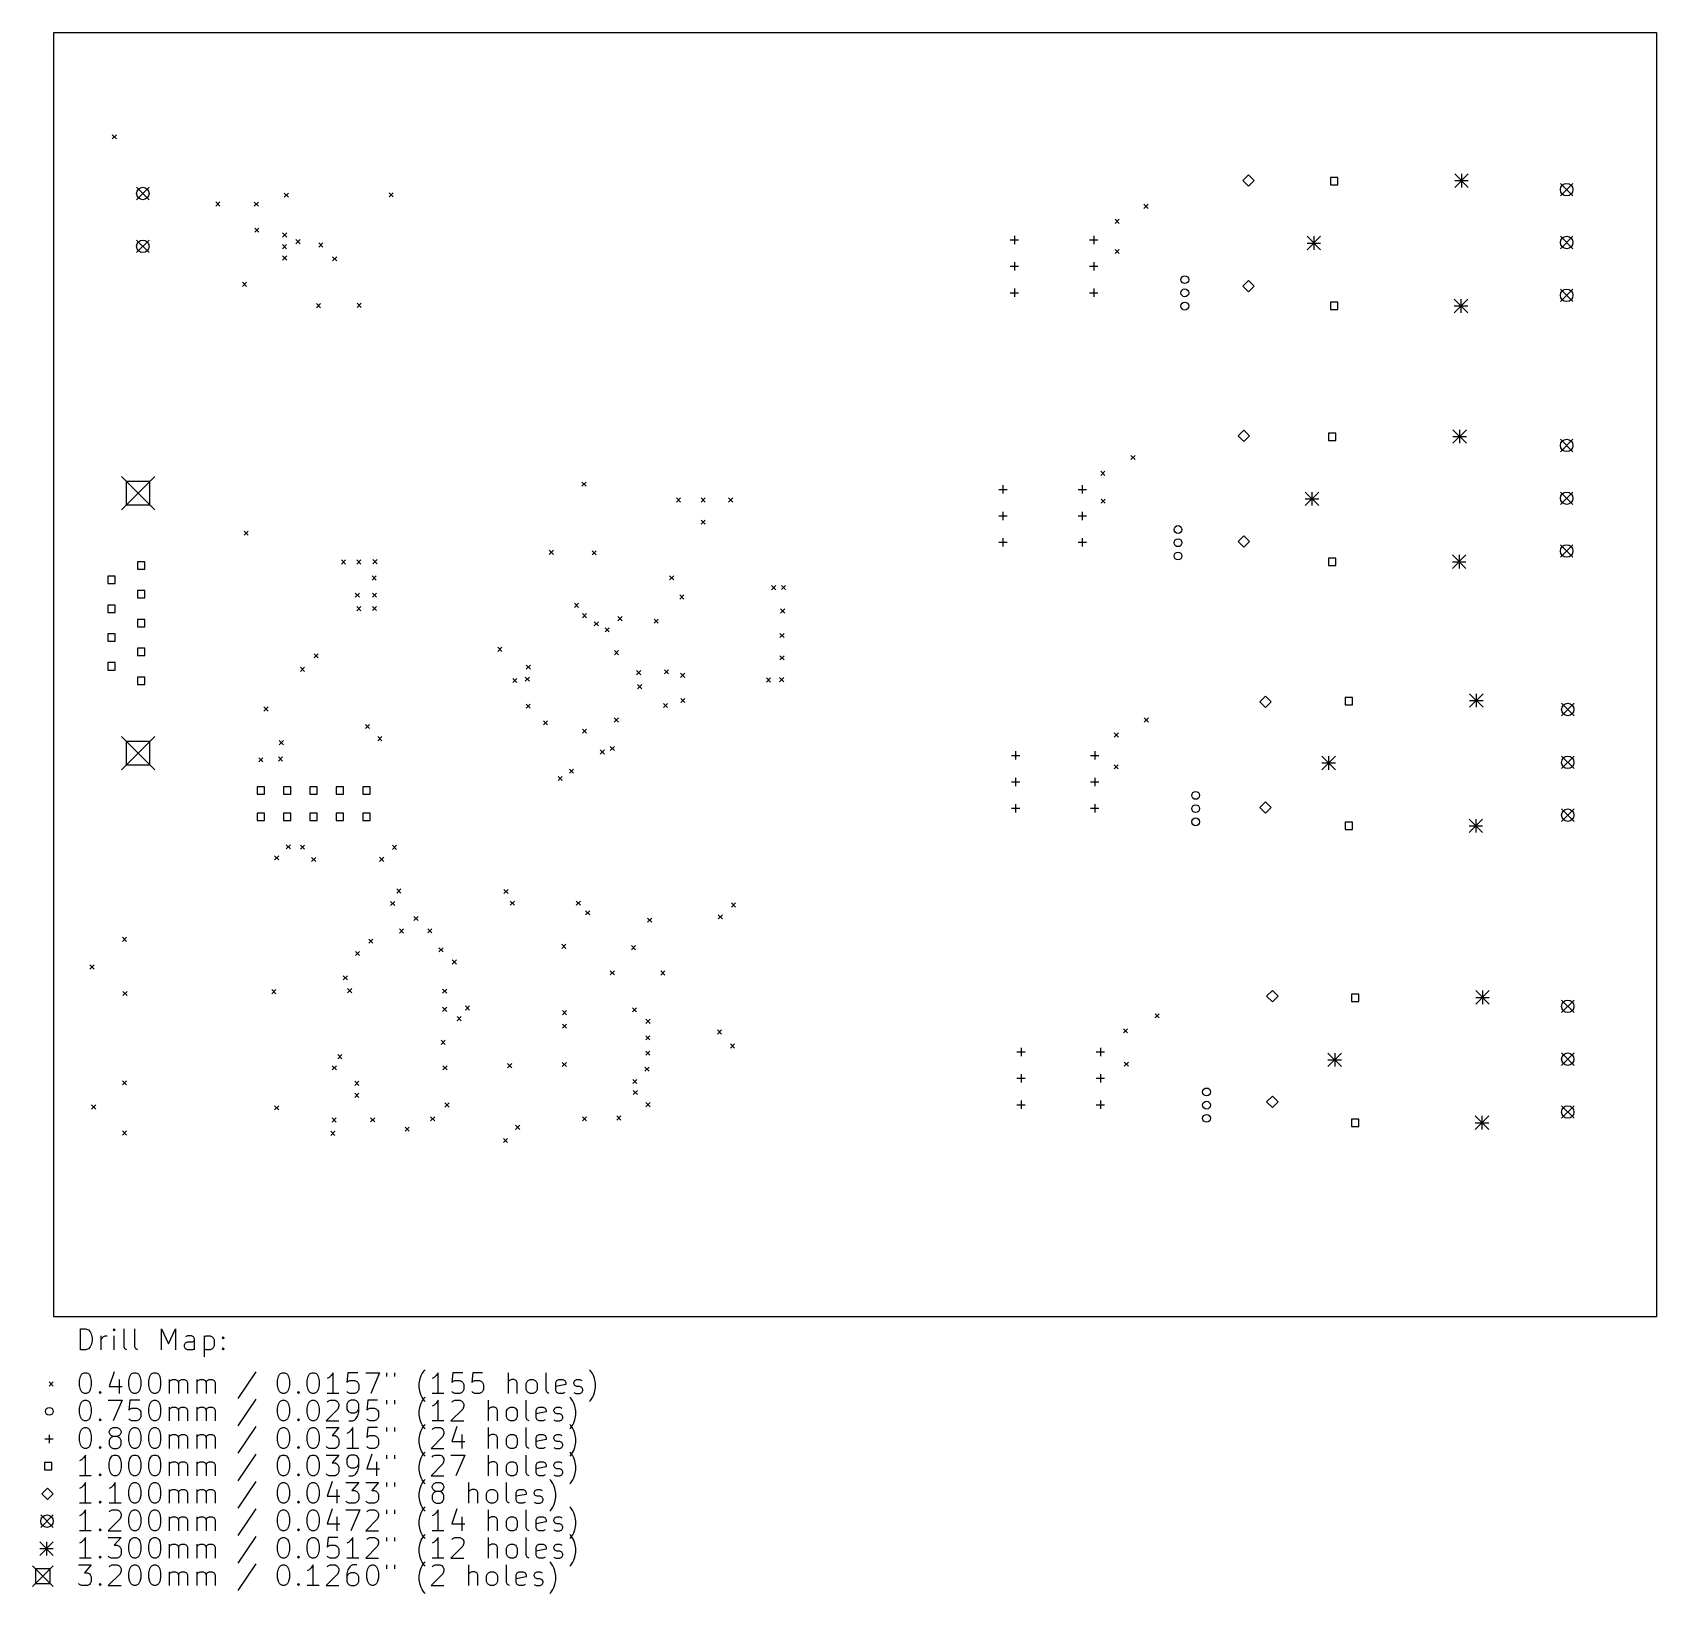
# Model space of a CAD drawing. Extents: x 1.89 to 8.04, y -7.21 to -1.3.
import ezdxf

# ---------------------------------------------------------------- set-up
doc = ezdxf.new("R2010")
doc.units = 0
doc.header["$MEASUREMENT"] = 0
doc.layers.add('BLACK', color=7, linetype='CONTINUOUS')

msp = doc.modelspace()

# ---------------------------------------------------------------- linework, layer by layer
at = {"layer": 'BLACK', "linetype": 'CONTINUOUS'}
for p, q in [((1.9744, -1.2965), (8.0404, -1.2965)), ((1.9744, -6.1596), (1.9744, -1.2965)), ((8.0404, -1.2965), (8.0404, -6.1596)), ((2.1959, -1.6841), (2.2116, -1.6998)), ((2.2116, -1.6841), (2.1959, -1.6998)), ((6.4961, -1.8356), (6.4744, -1.8573)), ((6.5177, -1.8573), (6.4961, -1.8356)), ((7.2766, -1.8319), (7.3278, -1.8831)), ((7.3278, -1.8319), (7.2766, -1.8831)), ((7.3022, -1.8319), (7.3022, -1.8831)), ((2.2877, -1.8825), (2.3349, -1.9297)), ((2.3349, -1.8825), (2.2877, -1.9297)), ((2.8465, -1.9045), (2.8622, -1.9203)), ((2.8622, -1.9045), (2.8465, -1.9203)), ((3.2431, -1.9035), (3.2589, -1.9193)), ((3.2589, -1.9035), (3.2431, -1.9193)), ((6.4744, -1.8573), (6.4961, -1.8789)), ((6.4961, -1.8789), (6.5177, -1.8573)), ((6.8338, -1.8455), (6.806, -1.8455)), ((6.806, -1.8455), (6.806, -1.8734)), ((6.806, -1.8734), (6.8338, -1.8734)), ((6.8338, -1.8734), (6.8338, -1.8455)), ((7.2766, -1.8575), (7.3278, -1.8575)), ((7.6769, -1.8679), (7.7241, -1.9152)), ((7.7241, -1.8679), (7.6769, -1.9152)), ((2.5876, -1.938), (2.6033, -1.9537)), ((2.6033, -1.938), (2.5876, -1.9537)), ((2.7333, -1.939), (2.749, -1.9547)), ((2.749, -1.939), (2.7333, -1.9547)), ((6.1004, -1.9469), (6.1161, -1.9626)), ((6.1161, -1.9469), (6.1004, -1.9626)), ((5.9911, -2.0039), (6.0069, -2.0197)), ((6.0069, -2.0039), (5.9911, -2.0197)), ((2.2877, -2.0825), (2.3349, -2.1297)), ((2.3349, -2.0825), (2.2877, -2.1297)), ((2.7352, -2.0374), (2.751, -2.0531)), ((2.751, -2.0374), (2.7352, -2.0531)), ((2.8406, -2.0551), (2.8563, -2.0709)), ((2.8563, -2.0551), (2.8406, -2.0709)), ((2.8907, -2.0807), (2.9065, -2.0965)), ((2.9065, -2.0807), (2.8907, -2.0965)), ((5.5945, -2.0819), (5.626, -2.0819)), ((5.6102, -2.0661), (5.6102, -2.0976)), ((5.8945, -2.0819), (5.926, -2.0819)), ((5.9102, -2.0661), (5.9102, -2.0976)), ((6.7175, -2.0681), (6.7687, -2.1193)), ((6.7687, -2.0681), (6.7175, -2.1193)), ((6.7431, -2.0681), (6.7431, -2.1193)), ((7.6769, -2.0679), (7.7241, -2.1152)), ((7.7241, -2.0679), (7.6769, -2.1152)), ((2.8396, -2.0994), (2.8553, -2.1152)), ((2.8553, -2.0994), (2.8396, -2.1152)), ((2.8406, -2.1427), (2.8563, -2.1585)), ((2.8563, -2.1427), (2.8406, -2.1585)), ((2.9774, -2.0935), (2.9931, -2.1093)), ((2.9931, -2.0935), (2.9774, -2.1093)), ((3.0295, -2.1457), (3.0453, -2.1614)), ((3.0453, -2.1457), (3.0295, -2.1614)), ((5.9911, -2.1181), (6.0069, -2.1339)), ((6.0069, -2.1181), (5.9911, -2.1339)), ((6.7175, -2.0937), (6.7687, -2.0937)), ((5.5945, -2.1819), (5.626, -2.1819)), ((5.6102, -2.1661), (5.6102, -2.1976)), ((5.8945, -2.1819), (5.926, -2.1819)), ((5.9102, -2.1661), (5.9102, -2.1976)), ((2.688, -2.2421), (2.7037, -2.2579)), ((2.7037, -2.2421), (2.688, -2.2579)), ((5.6102, -2.2661), (5.6102, -2.2976)), ((5.9102, -2.2661), (5.9102, -2.2976)), ((6.4961, -2.2356), (6.4744, -2.2573)), ((6.4744, -2.2573), (6.4961, -2.2789)), ((6.5177, -2.2573), (6.4961, -2.2356)), ((6.4961, -2.2789), (6.5177, -2.2573)), ((7.6769, -2.2679), (7.7241, -2.3152)), ((7.7241, -2.2679), (7.6769, -2.3152)), ((2.9685, -2.3228), (2.9843, -2.3386)), ((2.9843, -2.3228), (2.9685, -2.3386)), ((3.122, -2.3219), (3.1378, -2.3376)), ((3.1378, -2.3219), (3.122, -2.3376)), ((5.5945, -2.2819), (5.626, -2.2819)), ((5.8945, -2.2819), (5.926, -2.2819)), ((6.8338, -2.318), (6.806, -2.318)), ((6.806, -2.318), (6.806, -2.3458)), ((6.8338, -2.3458), (6.8338, -2.318)), ((7.2746, -2.3063), (7.3258, -2.3575)), ((7.3258, -2.3063), (7.2746, -2.3575)), ((7.2746, -2.3319), (7.3258, -2.3319)), ((7.3002, -2.3063), (7.3002, -2.3575)), ((6.806, -2.3458), (6.8338, -2.3458)), ((6.4783, -2.8022), (6.4567, -2.8238)), ((6.4567, -2.8238), (6.4783, -2.8455)), ((6.5, -2.8238), (6.4783, -2.8022)), ((6.4783, -2.8455), (6.5, -2.8238)), ((6.8269, -2.814), (6.7991, -2.814)), ((6.7991, -2.814), (6.7991, -2.8419)), ((6.8269, -2.8419), (6.8269, -2.814)), ((7.2697, -2.8004), (7.3209, -2.8516)), ((7.3209, -2.8004), (7.2697, -2.8516)), ((7.2697, -2.826), (7.3209, -2.826)), ((7.2953, -2.8004), (7.2953, -2.8516)), ((6.7991, -2.8419), (6.8269, -2.8419)), ((7.6769, -2.8364), (7.7241, -2.8837)), ((7.7241, -2.8364), (7.6769, -2.8837)), ((6.0512, -2.8976), (6.0669, -2.9134)), ((6.0669, -2.8976), (6.0512, -2.9134)), ((2.2303, -2.9778), (2.3563, -3.1037)), ((2.3563, -2.9778), (2.2303, -3.1037)), ((2.3379, -2.9962), (2.2488, -2.9962)), ((2.2488, -2.9962), (2.2488, -3.0853)), ((2.3379, -3.0853), (2.3379, -2.9962)), ((3.9734, -2.999), (3.9892, -3.0148)), ((3.9892, -2.999), (3.9734, -3.0148)), ((5.5669, -3.011), (5.5669, -3.0425)), ((5.8669, -3.011), (5.8669, -3.0425)), ((5.937, -2.9577), (5.9528, -2.9734)), ((5.9528, -2.9577), (5.937, -2.9734)), ((4.3307, -3.0591), (4.3465, -3.0748)), ((4.3465, -3.0591), (4.3307, -3.0748)), ((4.4242, -3.0591), (4.44, -3.0748)), ((4.44, -3.0591), (4.4242, -3.0748)), ((4.5285, -3.0591), (4.5443, -3.0748)), ((4.5443, -3.0591), (4.5285, -3.0748)), ((5.5512, -3.0268), (5.5827, -3.0268)), ((5.8512, -3.0268), (5.8827, -3.0268)), ((5.938, -3.063), (5.9537, -3.0787)), ((5.9537, -3.063), (5.938, -3.0787)), ((6.7106, -3.0366), (6.7618, -3.0878)), ((6.7618, -3.0366), (6.7106, -3.0878)), ((6.7106, -3.0622), (6.7618, -3.0622)), ((6.7362, -3.0366), (6.7362, -3.0878)), ((7.6769, -3.0364), (7.7241, -3.0837)), ((7.7241, -3.0364), (7.6769, -3.0837)), ((2.2488, -3.0853), (2.3379, -3.0853)), ((5.5512, -3.1268), (5.5827, -3.1268)), ((5.5669, -3.111), (5.5669, -3.1425)), ((5.8512, -3.1268), (5.8827, -3.1268)), ((5.8669, -3.111), (5.8669, -3.1425)), ((2.6949, -3.1841), (2.7106, -3.1998)), ((2.7106, -3.1841), (2.6949, -3.1998)), ((4.4242, -3.1427), (4.44, -3.1585)), ((4.44, -3.1427), (4.4242, -3.1585)), ((3.8494, -3.2569), (3.8652, -3.2726)), ((3.8652, -3.2569), (3.8494, -3.2726)), ((5.5512, -3.2268), (5.5827, -3.2268)), ((5.5669, -3.211), (5.5669, -3.2425)), ((5.8512, -3.2268), (5.8827, -3.2268)), ((5.8669, -3.211), (5.8669, -3.2425)), ((6.4783, -3.2022), (6.4567, -3.2238)), ((6.4567, -3.2238), (6.4783, -3.2455)), ((6.5, -3.2238), (6.4783, -3.2022)), ((6.4783, -3.2455), (6.5, -3.2238)), ((7.6769, -3.2364), (7.7241, -3.2837)), ((7.7241, -3.2364), (7.6769, -3.2837)), ((2.3191, -3.3008), (2.2912, -3.3008)), ((2.2912, -3.3008), (2.2912, -3.3287)), ((2.3191, -3.3287), (2.3191, -3.3008)), ((3.063, -3.2933), (3.0787, -3.3091)), ((3.0787, -3.2933), (3.063, -3.3091)), ((3.1211, -3.2933), (3.1368, -3.3091)), ((3.1368, -3.2933), (3.1211, -3.3091)), ((3.1821, -3.2923), (3.1978, -3.3081)), ((3.1978, -3.2923), (3.1821, -3.3081)), ((4.0118, -3.2589), (4.0276, -3.2746)), ((4.0276, -3.2589), (4.0118, -3.2746)), ((6.8269, -3.2865), (6.7991, -3.2865)), ((6.7991, -3.2865), (6.7991, -3.3143)), ((6.7991, -3.3143), (6.8269, -3.3143)), ((6.8269, -3.3143), (6.8269, -3.2865)), ((7.2677, -3.2748), (7.3189, -3.326)), ((7.3189, -3.2748), (7.2677, -3.326)), ((7.2677, -3.3004), (7.3189, -3.3004)), ((7.2933, -3.2748), (7.2933, -3.326)), ((2.2072, -3.3554), (2.1794, -3.3554)), ((2.1794, -3.3554), (2.1794, -3.3832)), ((2.2072, -3.3832), (2.2072, -3.3554)), ((2.2912, -3.3287), (2.3191, -3.3287)), ((3.1791, -3.3543), (3.1949, -3.3701)), ((3.1949, -3.3543), (3.1791, -3.3701)), ((4.3051, -3.3533), (4.3209, -3.3691)), ((4.3209, -3.3533), (4.3051, -3.3691)), ((2.1794, -3.3832), (2.2072, -3.3832)), ((2.3191, -3.4099), (2.2912, -3.4099)), ((2.2912, -3.4099), (2.2912, -3.4377)), ((2.2912, -3.4377), (2.3191, -3.4377)), ((2.3191, -3.4377), (2.3191, -3.4099)), ((3.1152, -3.4193), (3.1309, -3.435)), ((3.1309, -3.4193), (3.1152, -3.435)), ((3.1801, -3.4193), (3.1959, -3.435)), ((3.1959, -3.4193), (3.1801, -3.435)), ((4.3435, -3.4262), (4.3593, -3.4419)), ((4.3593, -3.4262), (4.3435, -3.4419)), ((4.6909, -3.3907), (4.7067, -3.4065)), ((4.7067, -3.3907), (4.6909, -3.4065)), ((4.7283, -3.3898), (4.7441, -3.4055)), ((4.7441, -3.3898), (4.7283, -3.4055)), ((2.2072, -3.4644), (2.1794, -3.4644)), ((2.1794, -3.4644), (2.1794, -3.4923)), ((2.1794, -3.4923), (2.2072, -3.4923)), ((2.2072, -3.4923), (2.2072, -3.4644)), ((3.1211, -3.4705), (3.1368, -3.4862)), ((3.1368, -3.4705), (3.1211, -3.4862)), ((3.1801, -3.4695), (3.1959, -3.4852)), ((3.1959, -3.4695), (3.1801, -3.4852)), ((3.9449, -3.4577), (3.9606, -3.4734)), ((3.9606, -3.4577), (3.9449, -3.4734)), ((3.9754, -3.497), (3.9911, -3.5128)), ((3.9911, -3.497), (3.9754, -3.5128)), ((4.7254, -3.4793), (4.7411, -3.4951)), ((4.7411, -3.4793), (4.7254, -3.4951)), ((2.3191, -3.519), (2.2912, -3.519)), ((2.2912, -3.519), (2.2912, -3.5468)), ((2.2912, -3.5468), (2.3191, -3.5468)), ((2.3191, -3.5468), (2.3191, -3.519)), ((4.0197, -3.5276), (4.0354, -3.5433)), ((4.0354, -3.5276), (4.0197, -3.5433)), ((4.061, -3.5502), (4.0768, -3.5659)), ((4.0768, -3.5502), (4.061, -3.5659)), ((4.1093, -3.5079), (4.125, -3.5236)), ((4.125, -3.5079), (4.1093, -3.5236)), ((4.2461, -3.5177), (4.2618, -3.5335)), ((4.2618, -3.5177), (4.2461, -3.5335)), ((2.2072, -3.5735), (2.1794, -3.5735)), ((2.1794, -3.5735), (2.1794, -3.6013)), ((2.1794, -3.6013), (2.2072, -3.6013)), ((2.2072, -3.6013), (2.2072, -3.5735)), ((3.6545, -3.624), (3.6703, -3.6398)), ((3.6703, -3.624), (3.6545, -3.6398)), ((4.7224, -3.5719), (4.7382, -3.5876)), ((4.7382, -3.5719), (4.7224, -3.5876)), ((2.2072, -3.6825), (2.1794, -3.6825)), ((2.1794, -3.6825), (2.1794, -3.7104)), ((2.2072, -3.7104), (2.2072, -3.6825)), ((2.3191, -3.628), (2.2912, -3.628)), ((2.2912, -3.628), (2.2912, -3.6558)), ((2.2912, -3.6558), (2.3191, -3.6558)), ((2.3191, -3.6558), (2.3191, -3.628)), ((2.9596, -3.6486), (2.9754, -3.6644)), ((2.9754, -3.6486), (2.9596, -3.6644)), ((4.0965, -3.6368), (4.1122, -3.6526)), ((4.1122, -3.6368), (4.0965, -3.6526)), ((4.7224, -3.6565), (4.7382, -3.6722)), ((4.7382, -3.6565), (4.7224, -3.6722)), ((2.1794, -3.7104), (2.2072, -3.7104)), ((2.3191, -3.7371), (2.2912, -3.7371)), ((2.2912, -3.7371), (2.2912, -3.7649)), ((2.3191, -3.7649), (2.3191, -3.7371)), ((2.9075, -3.6998), (2.9232, -3.7156)), ((2.9232, -3.6998), (2.9075, -3.7156)), ((3.7116, -3.7421), (3.7274, -3.7579)), ((3.7274, -3.7421), (3.7116, -3.7579)), ((3.7589, -3.7372), (3.7746, -3.753)), ((3.7746, -3.7372), (3.7589, -3.753)), ((3.7628, -3.6919), (3.7785, -3.7077)), ((3.7785, -3.6919), (3.7628, -3.7077)), ((4.1801, -3.7126), (4.1959, -3.7283)), ((4.1959, -3.7126), (4.1801, -3.7283)), ((4.2854, -3.7096), (4.3012, -3.7254)), ((4.3012, -3.7096), (4.2854, -3.7254)), ((4.3465, -3.7224), (4.3622, -3.7382)), ((4.3622, -3.7224), (4.3465, -3.7382)), ((4.6713, -3.7402), (4.687, -3.7559)), ((4.687, -3.7402), (4.6713, -3.7559)), ((4.7215, -3.7392), (4.7372, -3.7549)), ((4.7372, -3.7392), (4.7215, -3.7549)), ((2.2912, -3.7649), (2.3191, -3.7649)), ((4.1841, -3.7657), (4.1998, -3.7815)), ((4.1998, -3.7657), (4.1841, -3.7815)), ((6.56, -3.8091), (6.5384, -3.8307)), ((6.5817, -3.8307), (6.56, -3.8091)), ((7.3327, -3.8004), (7.3839, -3.8516)), ((7.3839, -3.8004), (7.3327, -3.8516)), ((7.3583, -3.8004), (7.3583, -3.8516)), ((2.7697, -3.8504), (2.7854, -3.8661)), ((2.7854, -3.8504), (2.7697, -3.8661)), ((3.7618, -3.8396), (3.7776, -3.8553)), ((3.7776, -3.8396), (3.7618, -3.8553)), ((4.2815, -3.8366), (4.2972, -3.8524)), ((4.2972, -3.8366), (4.2815, -3.8524)), ((4.3474, -3.8179), (4.3632, -3.8337)), ((4.3632, -3.8179), (4.3474, -3.8337)), ((6.5384, -3.8307), (6.56, -3.8524)), ((6.56, -3.8524), (6.5817, -3.8307)), ((6.8899, -3.814), (6.8621, -3.814)), ((6.8621, -3.814), (6.8621, -3.8419)), ((6.8621, -3.8419), (6.8899, -3.8419)), ((6.8899, -3.8419), (6.8899, -3.814)), ((7.3327, -3.826), (7.3839, -3.826)), ((7.6808, -3.8364), (7.7281, -3.8837)), ((7.7281, -3.8364), (7.6808, -3.8837)), ((3.1535, -3.9163), (3.1693, -3.9321)), ((3.1693, -3.9163), (3.1535, -3.9321)), ((3.8278, -3.9026), (3.8435, -3.9183)), ((3.8435, -3.9026), (3.8278, -3.9183)), ((4.0955, -3.8917), (4.1112, -3.9075)), ((4.1112, -3.8917), (4.0955, -3.9075)), ((6.1014, -3.8917), (6.1171, -3.9075)), ((6.1171, -3.8917), (6.1014, -3.9075)), ((2.2303, -3.962), (2.3563, -4.088)), ((2.3563, -3.962), (2.2303, -4.088)), ((2.3379, -3.9805), (2.2488, -3.9805)), ((2.2488, -3.9805), (2.2488, -4.0695)), ((2.3379, -4.0695), (2.3379, -3.9805)), ((2.8278, -3.9774), (2.8435, -3.9931)), ((2.8435, -3.9774), (2.8278, -3.9931)), ((3.2008, -3.9626), (3.2165, -3.9783)), ((3.2165, -3.9626), (3.2008, -3.9783)), ((3.9754, -3.9341), (3.9911, -3.9498)), ((3.9911, -3.9341), (3.9754, -3.9498)), ((5.9882, -3.9488), (6.0039, -3.9646)), ((6.0039, -3.9488), (5.9882, -3.9646)), ((2.75, -4.0423), (2.7657, -4.0581)), ((2.7657, -4.0423), (2.75, -4.0581)), ((2.8248, -4.0394), (2.8406, -4.0551)), ((2.8406, -4.0394), (2.8248, -4.0551)), ((4.0423, -4.0128), (4.0581, -4.0285)), ((4.0581, -4.0128), (4.0423, -4.0285)), ((4.0807, -4), (4.0965, -4.0157)), ((4.0965, -4), (4.0807, -4.0157)), ((5.5986, -4.0341), (5.6301, -4.0341)), ((5.6144, -4.0183), (5.6144, -4.0498)), ((5.8986, -4.0341), (5.9301, -4.0341)), ((5.9144, -4.0183), (5.9144, -4.0498)), ((6.7736, -4.0366), (6.8248, -4.0878)), ((6.8248, -4.0366), (6.7736, -4.0878)), ((6.7992, -4.0366), (6.7992, -4.0878)), ((7.6808, -4.0364), (7.7281, -4.0837)), ((7.7281, -4.0364), (7.6808, -4.0837)), ((2.2488, -4.0695), (2.3379, -4.0695)), ((3.8829, -4.1132), (3.8986, -4.1289)), ((3.8986, -4.1132), (3.8829, -4.1289)), ((3.9262, -4.0856), (3.9419, -4.1014)), ((3.9419, -4.0856), (3.9262, -4.1014)), ((5.9872, -4.0689), (6.003, -4.0846)), ((6.003, -4.0689), (5.9872, -4.0846)), ((6.7736, -4.0622), (6.8248, -4.0622)), ((2.7713, -4.1528), (2.7435, -4.1528)), ((2.7435, -4.1528), (2.7435, -4.1807)), ((2.7713, -4.1807), (2.7713, -4.1528)), ((2.8713, -4.1528), (2.8435, -4.1528)), ((2.8435, -4.1528), (2.8435, -4.1807)), ((2.8713, -4.1807), (2.8713, -4.1528)), ((2.9713, -4.1528), (2.9435, -4.1528)), ((2.9435, -4.1528), (2.9435, -4.1807)), ((2.9713, -4.1807), (2.9713, -4.1528)), ((3.0713, -4.1528), (3.0435, -4.1528)), ((3.0435, -4.1528), (3.0435, -4.1807)), ((3.0713, -4.1807), (3.0713, -4.1528)), ((3.1713, -4.1528), (3.1435, -4.1528)), ((3.1435, -4.1528), (3.1435, -4.1807)), ((3.1713, -4.1807), (3.1713, -4.1528)), ((5.5986, -4.1341), (5.6301, -4.1341)), ((5.6144, -4.1183), (5.6144, -4.1498)), ((5.8986, -4.1341), (5.9301, -4.1341)), ((5.9144, -4.1183), (5.9144, -4.1498)), ((2.7435, -4.1807), (2.7713, -4.1807)), ((2.8435, -4.1807), (2.8713, -4.1807)), ((2.9435, -4.1807), (2.9713, -4.1807)), ((3.0435, -4.1807), (3.0713, -4.1807)), ((3.1435, -4.1807), (3.1713, -4.1807)), ((5.5986, -4.2341), (5.6301, -4.2341)), ((5.6144, -4.2183), (5.6144, -4.2498)), ((5.8986, -4.2341), (5.9301, -4.2341)), ((5.9144, -4.2183), (5.9144, -4.2498)), ((6.56, -4.2091), (6.5384, -4.2307)), ((6.5384, -4.2307), (6.56, -4.2524)), ((6.5817, -4.2307), (6.56, -4.2091)), ((6.56, -4.2524), (6.5817, -4.2307)), ((7.6808, -4.2364), (7.7281, -4.2837)), ((7.7281, -4.2364), (7.6808, -4.2837)), ((2.7713, -4.2528), (2.7435, -4.2528)), ((2.7435, -4.2528), (2.7435, -4.2807)), ((2.7435, -4.2807), (2.7713, -4.2807)), ((2.7713, -4.2807), (2.7713, -4.2528)), ((2.8713, -4.2528), (2.8435, -4.2528)), ((2.8435, -4.2528), (2.8435, -4.2807)), ((2.8435, -4.2807), (2.8713, -4.2807)), ((2.8713, -4.2807), (2.8713, -4.2528)), ((2.9713, -4.2528), (2.9435, -4.2528)), ((2.9435, -4.2528), (2.9435, -4.2807)), ((2.9435, -4.2807), (2.9713, -4.2807)), ((2.9713, -4.2807), (2.9713, -4.2528)), ((3.0713, -4.2528), (3.0435, -4.2528)), ((3.0435, -4.2528), (3.0435, -4.2807)), ((3.0435, -4.2807), (3.0713, -4.2807)), ((3.0713, -4.2807), (3.0713, -4.2528)), ((3.1713, -4.2528), (3.1435, -4.2528)), ((3.1435, -4.2528), (3.1435, -4.2807)), ((3.1435, -4.2807), (3.1713, -4.2807)), ((3.1713, -4.2807), (3.1713, -4.2528)), ((6.8899, -4.2865), (6.8621, -4.2865)), ((6.8621, -4.2865), (6.8621, -4.3143)), ((6.8899, -4.3143), (6.8899, -4.2865)), ((7.3307, -4.2748), (7.3819, -4.326)), ((7.3819, -4.2748), (7.3307, -4.326)), ((7.3307, -4.3004), (7.3819, -4.3004)), ((7.3563, -4.2748), (7.3563, -4.326)), ((6.8621, -4.3143), (6.8899, -4.3143)), ((2.81, -4.4134), (2.8258, -4.4291)), ((2.8258, -4.4134), (2.81, -4.4291)), ((2.8543, -4.372), (2.8701, -4.3878)), ((2.8701, -4.372), (2.8543, -4.3878)), ((2.9075, -4.373), (2.9232, -4.3888)), ((2.9232, -4.373), (2.9075, -4.3888)), ((2.9498, -4.4203), (2.9656, -4.436)), ((2.9656, -4.4203), (2.9498, -4.436)), ((3.2077, -4.4193), (3.2234, -4.435)), ((3.2234, -4.4193), (3.2077, -4.435)), ((3.2559, -4.374), (3.2717, -4.3898)), ((3.2717, -4.374), (3.2559, -4.3898)), ((3.2726, -4.5394), (3.2884, -4.5551)), ((3.2884, -4.5394), (3.2726, -4.5551)), ((3.6781, -4.5413), (3.6939, -4.5571)), ((3.6939, -4.5413), (3.6781, -4.5571)), ((3.249, -4.5866), (3.2648, -4.6024)), ((3.2648, -4.5866), (3.249, -4.6024)), ((3.7018, -4.5856), (3.7175, -4.6014)), ((3.7175, -4.5856), (3.7018, -4.6014)), ((3.9518, -4.5856), (3.9675, -4.6014)), ((3.9675, -4.5856), (3.9518, -4.6014)), ((4.5394, -4.5925), (4.5551, -4.6083)), ((4.5551, -4.5925), (4.5394, -4.6083)), ((3.3376, -4.6437), (3.3533, -4.6594)), ((3.3533, -4.6437), (3.3376, -4.6594)), ((3.9872, -4.622), (4.003, -4.6378)), ((4.003, -4.622), (3.9872, -4.6378)), ((4.2215, -4.6496), (4.2372, -4.6654)), ((4.2372, -4.6496), (4.2215, -4.6654)), ((4.4892, -4.6368), (4.5049, -4.6526)), ((4.5049, -4.6368), (4.4892, -4.6526)), ((2.2343, -4.7224), (2.25, -4.7382)), ((2.25, -4.7224), (2.2343, -4.7382)), ((3.1663, -4.7293), (3.1821, -4.7451)), ((3.1821, -4.7293), (3.1663, -4.7451)), ((3.2825, -4.6909), (3.2982, -4.7067)), ((3.2982, -4.6909), (3.2825, -4.7067)), ((3.3898, -4.69), (3.4055, -4.7057)), ((3.4055, -4.69), (3.3898, -4.7057)), ((3.1161, -4.7756), (3.1319, -4.7913)), ((3.1319, -4.7756), (3.1161, -4.7913)), ((3.4321, -4.7618), (3.4478, -4.7776)), ((3.4478, -4.7618), (3.4321, -4.7776)), ((3.8967, -4.749), (3.9124, -4.7648)), ((3.9124, -4.749), (3.8967, -4.7648)), ((4.1604, -4.7539), (4.1762, -4.7697)), ((4.1762, -4.7539), (4.1604, -4.7697)), ((2.1112, -4.8268), (2.127, -4.8425)), ((2.127, -4.8268), (2.1112, -4.8425)), ((3.4823, -4.8081), (3.498, -4.8238)), ((3.498, -4.8081), (3.4823, -4.8238)), ((4.0807, -4.8492), (4.0965, -4.865)), ((4.0965, -4.8492), (4.0807, -4.865)), ((4.2717, -4.8494), (4.2874, -4.8652)), ((4.2874, -4.8494), (4.2717, -4.8652)), ((3.0699, -4.8681), (3.0856, -4.8839)), ((3.0856, -4.8681), (3.0699, -4.8839)), ((3.0866, -4.9163), (3.1024, -4.9321)), ((3.1024, -4.9163), (3.0866, -4.9321)), ((2.2362, -4.9272), (2.252, -4.9429)), ((2.252, -4.9272), (2.2362, -4.9429)), ((2.7992, -4.9203), (2.815, -4.936)), ((2.815, -4.9203), (2.7992, -4.936)), ((3.4459, -4.9183), (3.4616, -4.9341)), ((3.4616, -4.9183), (3.4459, -4.9341)), ((6.5863, -4.924), (6.5647, -4.9457)), ((6.5647, -4.9457), (6.5863, -4.9673)), ((6.608, -4.9457), (6.5863, -4.924)), ((6.5863, -4.9673), (6.608, -4.9457)), ((6.9132, -4.938), (6.8854, -4.938)), ((6.8854, -4.938), (6.8854, -4.9659)), ((6.8854, -4.9659), (6.9132, -4.9659)), ((6.9132, -4.9659), (6.9132, -4.938)), ((7.356, -4.9244), (7.4072, -4.9756)), ((7.4072, -4.9244), (7.356, -4.9756)), ((7.356, -4.95), (7.4072, -4.95)), ((7.3816, -4.9244), (7.3816, -4.9756)), ((7.6808, -4.9604), (7.7281, -5.0077)), ((7.7281, -4.9604), (7.6808, -5.0077)), ((3.4459, -4.9872), (3.4616, -5.003)), ((3.4616, -4.9872), (3.4459, -5.003)), ((3.5007, -5.0226), (3.5165, -5.0384)), ((3.5165, -5.0226), (3.5007, -5.0384)), ((3.5325, -4.9823), (3.5482, -4.998)), ((3.5482, -4.9823), (3.5325, -4.998)), ((3.8996, -5), (3.9154, -5.0157)), ((3.9154, -5), (3.8996, -5.0157)), ((4.1644, -4.9892), (4.1801, -5.0049)), ((4.1801, -4.9892), (4.1644, -5.0049)), ((4.2156, -5.0325), (4.2313, -5.0482)), ((4.2313, -5.0325), (4.2156, -5.0482)), ((6.1427, -5.0118), (6.1585, -5.0276)), ((6.1585, -5.0118), (6.1427, -5.0276)), ((3.8996, -5.0512), (3.9154, -5.0669)), ((3.9154, -5.0512), (3.8996, -5.0669)), ((4.2146, -5.0955), (4.2303, -5.1112)), ((4.2303, -5.0955), (4.2146, -5.1112)), ((4.4862, -5.0728), (4.502, -5.0886)), ((4.502, -5.0728), (4.4862, -5.0886)), ((6.0226, -5.0689), (6.0384, -5.0846)), ((6.0384, -5.0689), (6.0226, -5.0846)), ((3.44, -5.1122), (3.4557, -5.128)), ((3.4557, -5.1122), (3.44, -5.128)), ((4.2146, -5.1535), (4.2303, -5.1693)), ((4.2303, -5.1535), (4.2146, -5.1693)), ((4.5354, -5.126), (4.5512, -5.1417)), ((4.5512, -5.126), (4.5354, -5.1417)), ((5.6198, -5.1563), (5.6513, -5.1563)), ((5.6355, -5.1406), (5.6355, -5.172)), ((5.9198, -5.1563), (5.9513, -5.1563)), ((5.9355, -5.1406), (5.9355, -5.172)), ((6.7969, -5.1606), (6.8481, -5.2118)), ((6.8481, -5.1606), (6.7969, -5.2118)), ((6.8225, -5.1606), (6.8225, -5.2118)), ((7.6808, -5.1604), (7.7281, -5.2077)), ((7.7281, -5.1604), (7.6808, -5.2077)), ((3.0285, -5.2087), (3.0443, -5.2244)), ((3.0443, -5.2087), (3.0285, -5.2244)), ((3.0492, -5.1663), (3.065, -5.1821)), ((3.065, -5.1663), (3.0492, -5.1821)), ((3.4469, -5.2087), (3.4626, -5.2244)), ((3.4626, -5.2087), (3.4469, -5.2244)), ((3.6919, -5.2008), (3.7077, -5.2165)), ((3.7077, -5.2008), (3.6919, -5.2165)), ((3.8986, -5.1959), (3.9144, -5.2116)), ((3.9144, -5.1959), (3.8986, -5.2116)), ((4.2116, -5.2136), (4.2274, -5.2293)), ((4.2274, -5.2136), (4.2116, -5.2293)), ((6.0256, -5.1949), (6.0413, -5.2106)), ((6.0413, -5.1949), (6.0256, -5.2106)), ((6.7969, -5.1862), (6.8481, -5.1862)), ((2.2343, -5.2657), (2.25, -5.2815)), ((2.25, -5.2657), (2.2343, -5.2815)), ((3.1132, -5.2677), (3.1289, -5.2835)), ((3.1289, -5.2677), (3.1132, -5.2835)), ((4.1654, -5.2608), (4.1811, -5.2766)), ((4.1811, -5.2608), (4.1654, -5.2766)), ((5.6198, -5.2563), (5.6513, -5.2563)), ((5.6355, -5.2406), (5.6355, -5.272)), ((5.9198, -5.2563), (5.9513, -5.2563)), ((5.9355, -5.2406), (5.9355, -5.272)), ((3.1132, -5.313), (3.1289, -5.3287)), ((3.1289, -5.313), (3.1132, -5.3287)), ((4.1673, -5.3022), (4.1831, -5.3179)), ((4.1831, -5.3022), (4.1673, -5.3179)), ((5.6355, -5.3406), (5.6355, -5.372)), ((5.9355, -5.3406), (5.9355, -5.372)), ((6.5863, -5.324), (6.5647, -5.3457)), ((6.5647, -5.3457), (6.5863, -5.3673)), ((6.608, -5.3457), (6.5863, -5.324)), ((6.5863, -5.3673), (6.608, -5.3457)), ((2.1171, -5.3573), (2.1329, -5.373)), ((2.1329, -5.3573), (2.1171, -5.373)), ((2.81, -5.3602), (2.8258, -5.376)), ((2.8258, -5.3602), (2.81, -5.376)), ((3.0276, -5.4065), (3.0433, -5.4222)), ((3.0433, -5.4065), (3.0276, -5.4222)), ((3.1732, -5.4055), (3.189, -5.4213)), ((3.189, -5.4055), (3.1732, -5.4213)), ((3.4006, -5.4016), (3.4163, -5.4173)), ((3.4163, -5.4016), (3.4006, -5.4173)), ((3.4547, -5.3494), (3.4705, -5.3652)), ((3.4705, -5.3494), (3.4547, -5.3652)), ((3.9754, -5.4016), (3.9911, -5.4173)), ((3.9911, -5.4016), (3.9754, -5.4173)), ((4.1053, -5.3986), (4.1211, -5.4144)), ((4.1211, -5.3986), (4.1053, -5.4144)), ((4.2156, -5.3484), (4.2313, -5.3642)), ((4.2313, -5.3484), (4.2156, -5.3642)), ((5.6198, -5.3563), (5.6513, -5.3563)), ((5.9198, -5.3563), (5.9513, -5.3563)), ((7.354, -5.3988), (7.4052, -5.45)), ((7.4052, -5.3988), (7.354, -5.45)), ((7.3796, -5.3988), (7.3796, -5.45)), ((7.6808, -5.3604), (7.7281, -5.4077)), ((7.7281, -5.3604), (7.6808, -5.4077)), ((2.2343, -5.4557), (2.25, -5.4715)), ((2.25, -5.4557), (2.2343, -5.4715)), ((3.0226, -5.4567), (3.0384, -5.4724)), ((3.0384, -5.4567), (3.0226, -5.4724)), ((3.3041, -5.4409), (3.3199, -5.4567)), ((3.3199, -5.4409), (3.3041, -5.4567)), ((3.7224, -5.4341), (3.7382, -5.4498)), ((3.7382, -5.4341), (3.7224, -5.4498)), ((6.9132, -5.4105), (6.8854, -5.4105)), ((6.8854, -5.4105), (6.8854, -5.4383)), ((6.8854, -5.4383), (6.9132, -5.4383)), ((6.9132, -5.4383), (6.9132, -5.4105)), ((7.354, -5.4244), (7.4052, -5.4244)), ((3.6762, -5.4843), (3.6919, -5.5)), ((3.6919, -5.4843), (3.6762, -5.5)), ((8.0404, -6.1596), (1.9744, -6.1596)), ((2.0751, -6.2842), (2.0751, -6.2055)), ((2.0751, -6.2055), (2.0939, -6.2055)), ((2.0939, -6.2055), (2.1051, -6.2093)), ((2.2026, -6.2055), (2.1988, -6.2093)), ((2.2063, -6.2093), (2.2026, -6.2055)), ((2.2026, -6.2055), (2.2026, -6.213)), ((2.2401, -6.273), (2.2401, -6.2055)), ((2.2813, -6.273), (2.2813, -6.2055)), ((2.3826, -6.2842), (2.3826, -6.2055)), ((2.3826, -6.2055), (2.4088, -6.2617)), ((2.4088, -6.2617), (2.4351, -6.2055)), ((2.4351, -6.2055), (2.4351, -6.2842)), ((2.1051, -6.2093), (2.1126, -6.2168)), ((2.1126, -6.2168), (2.1164, -6.2243)), ((2.1164, -6.2655), (2.1126, -6.273)), ((2.1164, -6.2243), (2.1201, -6.2393)), ((2.1201, -6.2505), (2.1164, -6.2655)), ((2.1201, -6.2393), (2.1201, -6.2505)), ((2.1538, -6.2842), (2.1538, -6.2318)), ((2.1538, -6.2468), (2.1576, -6.2393)), ((2.1576, -6.2393), (2.1613, -6.2355)), ((2.1613, -6.2355), (2.1688, -6.2318)), ((2.1688, -6.2318), (2.1763, -6.2318)), ((2.1988, -6.2093), (2.2026, -6.213)), ((2.2026, -6.213), (2.2063, -6.2093)), ((2.2026, -6.2842), (2.2026, -6.2318)), ((2.4688, -6.2655), (2.4726, -6.258)), ((2.4688, -6.273), (2.4688, -6.2655)), ((2.4801, -6.2318), (2.4726, -6.2355)), ((2.4726, -6.258), (2.4801, -6.2542)), ((2.4951, -6.2318), (2.4801, -6.2318)), ((2.4801, -6.2542), (2.4988, -6.2542)), ((2.5026, -6.2355), (2.4951, -6.2318)), ((2.4988, -6.2542), (2.5063, -6.2505)), ((2.5063, -6.243), (2.5026, -6.2355)), ((2.5063, -6.2842), (2.5063, -6.243)), ((2.5438, -6.2318), (2.5438, -6.3105)), ((2.5438, -6.2355), (2.5513, -6.2318)), ((2.5513, -6.2318), (2.5663, -6.2318)), ((2.5663, -6.2318), (2.5738, -6.2355)), ((2.5738, -6.2355), (2.5775, -6.2393)), ((2.5775, -6.2393), (2.5813, -6.2468)), ((2.5813, -6.2692), (2.5775, -6.2767)), ((2.5813, -6.2468), (2.5813, -6.2692)), ((2.6113, -6.2393), (2.615, -6.2355)), ((2.615, -6.243), (2.6113, -6.2393)), ((2.615, -6.2355), (2.6188, -6.2393)), ((2.615, -6.2355), (2.615, -6.243)), ((2.6188, -6.2393), (2.615, -6.243)), ((2.0939, -6.2842), (2.0751, -6.2842)), ((2.1051, -6.2805), (2.0939, -6.2842)), ((2.1126, -6.273), (2.1051, -6.2805)), ((2.2438, -6.2805), (2.2401, -6.273)), ((2.2513, -6.2842), (2.2438, -6.2805)), ((2.2851, -6.2805), (2.2813, -6.273)), ((2.2926, -6.2842), (2.2851, -6.2805)), ((2.4726, -6.2805), (2.4688, -6.273)), ((2.4801, -6.2842), (2.4726, -6.2805)), ((2.4988, -6.2842), (2.4801, -6.2842)), ((2.5063, -6.2805), (2.4988, -6.2842)), ((2.5513, -6.2842), (2.5438, -6.2805)), ((2.5663, -6.2842), (2.5513, -6.2842)), ((2.5738, -6.2805), (2.5663, -6.2842)), ((2.5775, -6.2767), (2.5738, -6.2805)), ((2.6113, -6.2805), (2.615, -6.2767)), ((2.615, -6.2842), (2.6113, -6.2805)), ((2.615, -6.2767), (2.6188, -6.2805)), ((2.615, -6.2767), (2.615, -6.2842)), ((2.6188, -6.2805), (2.615, -6.2842)), ((2.0714, -6.4009), (2.0751, -6.3859)), ((2.0751, -6.3859), (2.0789, -6.3784)), ((2.0789, -6.3784), (2.0826, -6.3746)), ((2.0826, -6.3746), (2.0901, -6.3709)), ((2.0901, -6.3709), (2.0976, -6.3709)), ((2.0976, -6.3709), (2.1051, -6.3746)), ((2.1051, -6.3746), (2.1089, -6.3784)), ((2.1089, -6.3784), (2.1126, -6.3859)), ((2.1126, -6.3859), (2.1164, -6.4009)), ((2.2026, -6.3671), (2.1838, -6.4234)), ((2.2588, -6.4009), (2.2626, -6.3859)), ((2.2626, -6.3859), (2.2663, -6.3784)), ((2.2663, -6.3784), (2.2701, -6.3746)), ((2.2701, -6.3746), (2.2776, -6.3709)), ((2.2776, -6.3709), (2.2851, -6.3709)), ((2.2851, -6.3709), (2.2926, -6.3746)), ((2.2926, -6.3746), (2.2963, -6.3784)), ((2.2963, -6.3784), (2.3001, -6.3859)), ((2.3001, -6.3859), (2.3038, -6.4009)), ((2.3338, -6.4009), (2.3376, -6.3859)), ((2.3376, -6.3859), (2.3413, -6.3784)), ((2.3413, -6.3784), (2.3451, -6.3746)), ((2.3451, -6.3746), (2.3526, -6.3709)), ((2.3526, -6.3709), (2.3601, -6.3709)), ((2.3601, -6.3709), (2.3676, -6.3746)), ((2.3676, -6.3746), (2.3713, -6.3784)), ((2.3713, -6.3784), (2.3751, -6.3859)), ((2.3751, -6.3859), (2.3788, -6.4009)), ((2.7388, -6.3671), (2.6713, -6.4683)), ((2.8213, -6.4009), (2.825, -6.3859)), ((2.825, -6.3859), (2.8288, -6.3784)), ((2.8288, -6.3784), (2.8325, -6.3746)), ((2.8325, -6.3746), (2.84, -6.3709)), ((2.84, -6.3709), (2.8475, -6.3709)), ((2.8475, -6.3709), (2.855, -6.3746)), ((2.855, -6.3746), (2.8588, -6.3784)), ((2.8588, -6.3784), (2.8625, -6.3859)), ((2.8625, -6.3859), (2.8663, -6.4009)), ((2.9338, -6.4009), (2.9375, -6.3859)), ((2.9375, -6.3859), (2.9413, -6.3784)), ((2.9413, -6.3784), (2.945, -6.3746)), ((2.945, -6.3746), (2.9525, -6.3709)), ((2.9525, -6.3709), (2.96, -6.3709)), ((2.96, -6.3709), (2.9675, -6.3746)), ((2.9675, -6.3746), (2.9712, -6.3784)), ((2.9712, -6.3784), (2.975, -6.3859)), ((2.975, -6.3859), (2.9787, -6.4009)), ((3.0162, -6.3896), (3.0087, -6.3934)), ((3.0237, -6.3821), (3.0162, -6.3896)), ((3.0312, -6.3709), (3.0237, -6.3821)), ((3.0312, -6.4496), (3.0312, -6.3709)), ((3.0875, -6.3709), (3.0837, -6.4084)), ((3.125, -6.3709), (3.0875, -6.3709)), ((3.155, -6.3709), (3.2075, -6.3709)), ((3.2075, -6.3709), (3.1737, -6.4496)), ((3.2337, -6.3709), (3.2337, -6.3859)), ((3.2637, -6.3709), (3.2637, -6.3859)), ((3.3612, -6.3934), (3.3649, -6.3821)), ((3.3649, -6.3821), (3.3687, -6.3746)), ((3.3687, -6.3746), (3.3762, -6.3634)), ((3.3762, -6.3634), (3.3799, -6.3596)), ((3.4137, -6.3896), (3.4062, -6.3934)), ((3.4212, -6.3821), (3.4137, -6.3896)), ((3.4287, -6.3709), (3.4212, -6.3821)), ((3.4287, -6.4496), (3.4287, -6.3709)), ((3.4849, -6.3709), (3.4812, -6.4084)), ((3.5224, -6.3709), (3.4849, -6.3709)), ((3.5599, -6.3709), (3.5562, -6.4084)), ((3.5974, -6.3709), (3.5599, -6.3709)), ((3.6949, -6.4496), (3.6949, -6.3709)), ((3.8374, -6.4384), (3.8374, -6.3709)), ((4.0061, -6.3634), (4.0024, -6.3596)), ((4.0136, -6.3746), (4.0061, -6.3634)), ((4.0174, -6.3821), (4.0136, -6.3746)), ((4.0211, -6.3934), (4.0174, -6.3821)), ((1.9567, -6.4057), (1.9724, -6.4215)), ((1.9724, -6.4057), (1.9567, -6.4215)), ((2.0714, -6.4196), (2.0714, -6.4009)), ((2.0751, -6.4346), (2.0714, -6.4196)), ((2.0789, -6.4421), (2.0751, -6.4346)), ((2.0826, -6.4459), (2.0789, -6.4421)), ((2.0901, -6.4496), (2.0826, -6.4459)), ((2.0976, -6.4496), (2.0901, -6.4496)), ((2.1051, -6.4459), (2.0976, -6.4496)), ((2.1089, -6.4421), (2.1051, -6.4459)), ((2.1126, -6.4346), (2.1089, -6.4421)), ((2.1164, -6.4196), (2.1126, -6.4346)), ((2.1164, -6.4009), (2.1164, -6.4196)), ((2.1464, -6.4459), (2.1501, -6.4421)), ((2.1501, -6.4496), (2.1464, -6.4459)), ((2.1501, -6.4421), (2.1538, -6.4459)), ((2.1501, -6.4421), (2.1501, -6.4496)), ((2.1538, -6.4459), (2.1501, -6.4496)), ((2.1838, -6.4234), (2.2326, -6.4234)), ((2.2213, -6.3971), (2.2213, -6.4496)), ((2.2588, -6.4196), (2.2588, -6.4009)), ((2.2626, -6.4346), (2.2588, -6.4196)), ((2.2663, -6.4421), (2.2626, -6.4346)), ((2.2701, -6.4459), (2.2663, -6.4421)), ((2.2776, -6.4496), (2.2701, -6.4459)), ((2.2851, -6.4496), (2.2776, -6.4496)), ((2.2926, -6.4459), (2.2851, -6.4496)), ((2.2963, -6.4421), (2.2926, -6.4459)), ((2.3001, -6.4346), (2.2963, -6.4421)), ((2.3038, -6.4196), (2.3001, -6.4346)), ((2.3038, -6.4009), (2.3038, -6.4196)), ((2.3338, -6.4196), (2.3338, -6.4009)), ((2.3376, -6.4346), (2.3338, -6.4196)), ((2.3413, -6.4421), (2.3376, -6.4346)), ((2.3451, -6.4459), (2.3413, -6.4421)), ((2.3526, -6.4496), (2.3451, -6.4459)), ((2.3601, -6.4496), (2.3526, -6.4496)), ((2.3676, -6.4459), (2.3601, -6.4496)), ((2.3713, -6.4421), (2.3676, -6.4459)), ((2.3751, -6.4346), (2.3713, -6.4421)), ((2.3788, -6.4196), (2.3751, -6.4346)), ((2.3788, -6.4009), (2.3788, -6.4196)), ((2.4126, -6.4496), (2.4126, -6.3971)), ((2.4126, -6.4046), (2.4163, -6.4009)), ((2.4163, -6.4009), (2.4238, -6.3971)), ((2.4238, -6.3971), (2.4351, -6.3971)), ((2.4351, -6.3971), (2.4426, -6.4009)), ((2.4426, -6.4009), (2.4463, -6.4084)), ((2.4463, -6.4084), (2.4501, -6.4009)), ((2.4463, -6.4084), (2.4463, -6.4496)), ((2.4501, -6.4009), (2.4576, -6.3971)), ((2.4576, -6.3971), (2.4688, -6.3971)), ((2.4688, -6.3971), (2.4763, -6.4009)), ((2.4763, -6.4009), (2.4801, -6.4084)), ((2.4801, -6.4084), (2.4801, -6.4496)), ((2.5176, -6.4496), (2.5176, -6.3971)), ((2.5176, -6.4046), (2.5213, -6.4009)), ((2.5213, -6.4009), (2.5288, -6.3971)), ((2.5288, -6.3971), (2.5401, -6.3971)), ((2.5401, -6.3971), (2.5475, -6.4009)), ((2.5475, -6.4009), (2.5513, -6.4084)), ((2.5513, -6.4084), (2.555, -6.4009)), ((2.5513, -6.4084), (2.5513, -6.4496)), ((2.555, -6.4009), (2.5625, -6.3971)), ((2.5625, -6.3971), (2.5738, -6.3971)), ((2.5738, -6.3971), (2.5813, -6.4009)), ((2.5813, -6.4009), (2.585, -6.4084)), ((2.585, -6.4084), (2.585, -6.4496)), ((2.8213, -6.4196), (2.8213, -6.4009)), ((2.825, -6.4346), (2.8213, -6.4196)), ((2.8288, -6.4421), (2.825, -6.4346)), ((2.8325, -6.4459), (2.8288, -6.4421)), ((2.84, -6.4496), (2.8325, -6.4459)), ((2.8475, -6.4496), (2.84, -6.4496)), ((2.855, -6.4459), (2.8475, -6.4496)), ((2.8588, -6.4421), (2.855, -6.4459)), ((2.8625, -6.4346), (2.8588, -6.4421)), ((2.8663, -6.4196), (2.8625, -6.4346)), ((2.8663, -6.4009), (2.8663, -6.4196)), ((2.8963, -6.4459), (2.9, -6.4421)), ((2.9, -6.4496), (2.8963, -6.4459)), ((2.9, -6.4421), (2.9038, -6.4459)), ((2.9, -6.4421), (2.9, -6.4496)), ((2.9038, -6.4459), (2.9, -6.4496)), ((2.9338, -6.4196), (2.9338, -6.4009)), ((2.9375, -6.4346), (2.9338, -6.4196)), ((2.9413, -6.4421), (2.9375, -6.4346)), ((2.945, -6.4459), (2.9413, -6.4421)), ((2.9525, -6.4496), (2.945, -6.4459)), ((2.96, -6.4496), (2.9525, -6.4496)), ((2.9675, -6.4459), (2.96, -6.4496)), ((2.9712, -6.4421), (2.9675, -6.4459)), ((2.975, -6.4346), (2.9712, -6.4421)), ((2.9787, -6.4196), (2.975, -6.4346)), ((2.9787, -6.4009), (2.9787, -6.4196)), ((3.0537, -6.4496), (3.0087, -6.4496)), ((3.0837, -6.4084), (3.0875, -6.4046)), ((3.0875, -6.4459), (3.0837, -6.4421)), ((3.0875, -6.4046), (3.095, -6.4009)), ((3.095, -6.4496), (3.0875, -6.4459)), ((3.095, -6.4009), (3.1137, -6.4009)), ((3.1137, -6.4496), (3.095, -6.4496)), ((3.1137, -6.4009), (3.1212, -6.4046)), ((3.1212, -6.4459), (3.1137, -6.4496)), ((3.1212, -6.4046), (3.125, -6.4084)), ((3.125, -6.4421), (3.1212, -6.4459)), ((3.125, -6.4084), (3.1287, -6.4159)), ((3.1287, -6.4346), (3.125, -6.4421)), ((3.1287, -6.4159), (3.1287, -6.4346)), ((3.3574, -6.4121), (3.3612, -6.3934)), ((3.3574, -6.4271), (3.3574, -6.4121)), ((3.3612, -6.4459), (3.3574, -6.4271)), ((3.3649, -6.4571), (3.3612, -6.4459)), ((3.4512, -6.4496), (3.4062, -6.4496)), ((3.4812, -6.4084), (3.4849, -6.4046)), ((3.4849, -6.4459), (3.4812, -6.4421)), ((3.4849, -6.4046), (3.4924, -6.4009)), ((3.4924, -6.4496), (3.4849, -6.4459)), ((3.4924, -6.4009), (3.5112, -6.4009)), ((3.5112, -6.4496), (3.4924, -6.4496)), ((3.5112, -6.4009), (3.5187, -6.4046)), ((3.5187, -6.4459), (3.5112, -6.4496)), ((3.5187, -6.4046), (3.5224, -6.4084)), ((3.5224, -6.4421), (3.5187, -6.4459)), ((3.5224, -6.4084), (3.5262, -6.4159)), ((3.5262, -6.4346), (3.5224, -6.4421)), ((3.5262, -6.4159), (3.5262, -6.4346)), ((3.5562, -6.4084), (3.5599, -6.4046)), ((3.5599, -6.4459), (3.5562, -6.4421)), ((3.5599, -6.4046), (3.5674, -6.4009)), ((3.5674, -6.4496), (3.5599, -6.4459)), ((3.5674, -6.4009), (3.5862, -6.4009)), ((3.5862, -6.4496), (3.5674, -6.4496)), ((3.5862, -6.4009), (3.5937, -6.4046)), ((3.5937, -6.4459), (3.5862, -6.4496)), ((3.5937, -6.4046), (3.5974, -6.4084)), ((3.5974, -6.4421), (3.5937, -6.4459)), ((3.5974, -6.4084), (3.6012, -6.4159)), ((3.6012, -6.4346), (3.5974, -6.4421)), ((3.6012, -6.4159), (3.6012, -6.4346)), ((3.6987, -6.4009), (3.6949, -6.4046)), ((3.7062, -6.3971), (3.6987, -6.4009)), ((3.7174, -6.3971), (3.7062, -6.3971)), ((3.7249, -6.4009), (3.7174, -6.3971)), ((3.7287, -6.4084), (3.7249, -6.4009)), ((3.7287, -6.4496), (3.7287, -6.4084)), ((3.7624, -6.4121), (3.7661, -6.4046)), ((3.7624, -6.4346), (3.7624, -6.4121)), ((3.7661, -6.4421), (3.7624, -6.4346)), ((3.7661, -6.4046), (3.7699, -6.4009)), ((3.7699, -6.4459), (3.7661, -6.4421)), ((3.7699, -6.4009), (3.7774, -6.3971)), ((3.7774, -6.4496), (3.7699, -6.4459)), ((3.7774, -6.3971), (3.7886, -6.3971)), ((3.7886, -6.4496), (3.7774, -6.4496)), ((3.7886, -6.3971), (3.7961, -6.4009)), ((3.7961, -6.4459), (3.7886, -6.4496)), ((3.7961, -6.4009), (3.7999, -6.4046)), ((3.7999, -6.4421), (3.7961, -6.4459)), ((3.7999, -6.4046), (3.8036, -6.4121)), ((3.8036, -6.4346), (3.7999, -6.4421)), ((3.8036, -6.4121), (3.8036, -6.4346)), ((3.8411, -6.4459), (3.8374, -6.4384)), ((3.8486, -6.4496), (3.8411, -6.4459)), ((3.8749, -6.4084), (3.8786, -6.4009)), ((3.8749, -6.4384), (3.8749, -6.4084)), ((3.9124, -6.4159), (3.8749, -6.4234)), ((3.8786, -6.4459), (3.8749, -6.4384)), ((3.8786, -6.4009), (3.8861, -6.3971)), ((3.8861, -6.4496), (3.8786, -6.4459)), ((3.8861, -6.3971), (3.9011, -6.3971)), ((3.9011, -6.4496), (3.8861, -6.4496)), ((3.9011, -6.3971), (3.9086, -6.4009)), ((3.9086, -6.4459), (3.9011, -6.4496)), ((3.9086, -6.4009), (3.9124, -6.4084)), ((3.9124, -6.4084), (3.9124, -6.4159)), ((3.9424, -6.4084), (3.9461, -6.4009)), ((3.9424, -6.4121), (3.9424, -6.4084)), ((3.9461, -6.4196), (3.9424, -6.4121)), ((3.9424, -6.4459), (3.9499, -6.4496)), ((3.9461, -6.4009), (3.9536, -6.3971)), ((3.9536, -6.4234), (3.9461, -6.4196)), ((3.9499, -6.4496), (3.9649, -6.4496)), ((3.9536, -6.3971), (3.9649, -6.3971)), ((3.9649, -6.4234), (3.9536, -6.4234)), ((3.9649, -6.3971), (3.9724, -6.4009)), ((3.9724, -6.4271), (3.9649, -6.4234)), ((3.9649, -6.4496), (3.9724, -6.4459)), ((3.9761, -6.4346), (3.9724, -6.4271)), ((3.9724, -6.4459), (3.9761, -6.4384)), ((3.9761, -6.4384), (3.9761, -6.4346)), ((4.0174, -6.4571), (4.0211, -6.4459)), ((4.0249, -6.4121), (4.0211, -6.3934)), ((4.0211, -6.4459), (4.0249, -6.4271)), ((4.0249, -6.4271), (4.0249, -6.4121)), ((2.0714, -6.5048), (2.0751, -6.4898)), ((2.0714, -6.5235), (2.0714, -6.5048)), ((2.0751, -6.4898), (2.0789, -6.4823)), ((2.0789, -6.4823), (2.0826, -6.4785)), ((2.0826, -6.4785), (2.0901, -6.4748)), ((2.0901, -6.4748), (2.0976, -6.4748)), ((2.0976, -6.4748), (2.1051, -6.4785)), ((2.1051, -6.4785), (2.1089, -6.4823)), ((2.1089, -6.4823), (2.1126, -6.4898)), ((2.1126, -6.4898), (2.1164, -6.5048)), ((2.1164, -6.5048), (2.1164, -6.5235)), ((2.1801, -6.4748), (2.2326, -6.4748)), ((2.2326, -6.4748), (2.1988, -6.5535)), ((2.2626, -6.4748), (2.2588, -6.5123)), ((2.2588, -6.5123), (2.2626, -6.5085)), ((2.3001, -6.4748), (2.2626, -6.4748)), ((2.2626, -6.5085), (2.2701, -6.5048)), ((2.2701, -6.5048), (2.2888, -6.5048)), ((2.2888, -6.5048), (2.2963, -6.5085)), ((2.2963, -6.5085), (2.3001, -6.5123)), ((2.3001, -6.5123), (2.3038, -6.5198)), ((2.3338, -6.5048), (2.3376, -6.4898)), ((2.3338, -6.5235), (2.3338, -6.5048)), ((2.3376, -6.4898), (2.3413, -6.4823)), ((2.3413, -6.4823), (2.3451, -6.4785)), ((2.3451, -6.4785), (2.3526, -6.4748)), ((2.3526, -6.4748), (2.3601, -6.4748)), ((2.3601, -6.4748), (2.3676, -6.4785)), ((2.3676, -6.4785), (2.3713, -6.4823)), ((2.3713, -6.4823), (2.3751, -6.4898)), ((2.3751, -6.4898), (2.3788, -6.5048)), ((2.3788, -6.5048), (2.3788, -6.5235)), ((2.4126, -6.5535), (2.4126, -6.501)), ((2.4126, -6.5085), (2.4163, -6.5048)), ((2.4163, -6.5048), (2.4238, -6.501)), ((2.4238, -6.501), (2.4351, -6.501)), ((2.4351, -6.501), (2.4426, -6.5048)), ((2.4426, -6.5048), (2.4463, -6.5123)), ((2.4463, -6.5123), (2.4501, -6.5048)), ((2.4463, -6.5123), (2.4463, -6.5535)), ((2.4501, -6.5048), (2.4576, -6.501)), ((2.4576, -6.501), (2.4688, -6.501)), ((2.4688, -6.501), (2.4763, -6.5048)), ((2.4763, -6.5048), (2.4801, -6.5123)), ((2.4801, -6.5123), (2.4801, -6.5535)), ((2.5176, -6.5535), (2.5176, -6.501)), ((2.5176, -6.5085), (2.5213, -6.5048)), ((2.5213, -6.5048), (2.5288, -6.501)), ((2.5288, -6.501), (2.5401, -6.501)), ((2.5401, -6.501), (2.5475, -6.5048)), ((2.5475, -6.5048), (2.5513, -6.5123)), ((2.5513, -6.5123), (2.555, -6.5048)), ((2.5513, -6.5123), (2.5513, -6.5535)), ((2.555, -6.5048), (2.5625, -6.501)), ((2.5625, -6.501), (2.5738, -6.501)), ((2.5738, -6.501), (2.5813, -6.5048)), ((2.5813, -6.5048), (2.585, -6.5123)), ((2.585, -6.5123), (2.585, -6.5535)), ((2.7388, -6.471), (2.6713, -6.5723)), ((2.8213, -6.5048), (2.825, -6.4898)), ((2.8213, -6.5235), (2.8213, -6.5048)), ((2.825, -6.4898), (2.8288, -6.4823)), ((2.8288, -6.4823), (2.8325, -6.4785)), ((2.8325, -6.4785), (2.84, -6.4748)), ((2.84, -6.4748), (2.8475, -6.4748)), ((2.8475, -6.4748), (2.855, -6.4785)), ((2.855, -6.4785), (2.8588, -6.4823)), ((2.8588, -6.4823), (2.8625, -6.4898)), ((2.8625, -6.4898), (2.8663, -6.5048)), ((2.8663, -6.5048), (2.8663, -6.5235)), ((2.9338, -6.5048), (2.9375, -6.4898)), ((2.9338, -6.5235), (2.9338, -6.5048)), ((2.9375, -6.4898), (2.9413, -6.4823)), ((2.9413, -6.4823), (2.945, -6.4785)), ((2.945, -6.4785), (2.9525, -6.4748)), ((2.9525, -6.4748), (2.96, -6.4748)), ((2.96, -6.4748), (2.9675, -6.4785)), ((2.9675, -6.4785), (2.9712, -6.4823)), ((2.9712, -6.4823), (2.975, -6.4898)), ((2.975, -6.4898), (2.9787, -6.5048)), ((2.9787, -6.5048), (2.9787, -6.5235)), ((3.05, -6.5085), (3.005, -6.5535)), ((3.0087, -6.4823), (3.0125, -6.4785)), ((3.0125, -6.4785), (3.02, -6.4748)), ((3.02, -6.4748), (3.0387, -6.4748)), ((3.0387, -6.4748), (3.0462, -6.4785)), ((3.0462, -6.4785), (3.05, -6.4823)), ((3.05, -6.4823), (3.0537, -6.4898)), ((3.0537, -6.4973), (3.05, -6.5085)), ((3.0537, -6.4898), (3.0537, -6.4973)), ((3.0875, -6.4823), (3.0837, -6.4898)), ((3.0837, -6.4898), (3.0837, -6.5085)), ((3.0837, -6.5085), (3.0875, -6.516)), ((3.0912, -6.4785), (3.0875, -6.4823)), ((3.0987, -6.4748), (3.0912, -6.4785)), ((3.1137, -6.4748), (3.0987, -6.4748)), ((3.1212, -6.4785), (3.1137, -6.4748)), ((3.125, -6.4823), (3.1212, -6.4785)), ((3.1287, -6.4898), (3.125, -6.4823)), ((3.125, -6.516), (3.1287, -6.5085)), ((3.1287, -6.5198), (3.1287, -6.4898)), ((3.1625, -6.4748), (3.1587, -6.5123)), ((3.1587, -6.5123), (3.1625, -6.5085)), ((3.2, -6.4748), (3.1625, -6.4748)), ((3.1625, -6.5085), (3.17, -6.5048)), ((3.17, -6.5048), (3.1887, -6.5048)), ((3.1887, -6.5048), (3.1962, -6.5085)), ((3.1962, -6.5085), (3.2, -6.5123)), ((3.2, -6.5123), (3.2037, -6.5198)), ((3.2337, -6.4748), (3.2337, -6.4898)), ((3.2637, -6.4748), (3.2637, -6.4898)), ((3.3574, -6.516), (3.3612, -6.4973)), ((3.3612, -6.4973), (3.3649, -6.486)), ((3.3687, -6.4646), (3.3649, -6.4571)), ((3.3649, -6.486), (3.3687, -6.4785)), ((3.3762, -6.4758), (3.3687, -6.4646)), ((3.3687, -6.4785), (3.3762, -6.4673)), ((3.3762, -6.4673), (3.3799, -6.4635)), ((3.3799, -6.4796), (3.3762, -6.4758)), ((3.4137, -6.4935), (3.4062, -6.4973)), ((3.4212, -6.486), (3.4137, -6.4935)), ((3.4287, -6.4748), (3.4212, -6.486)), ((3.4287, -6.5535), (3.4287, -6.4748)), ((3.5224, -6.5085), (3.4774, -6.5535)), ((3.4812, -6.4823), (3.4849, -6.4785)), ((3.4849, -6.4785), (3.4924, -6.4748)), ((3.4924, -6.4748), (3.5112, -6.4748)), ((3.5112, -6.4748), (3.5187, -6.4785)), ((3.5187, -6.4785), (3.5224, -6.4823)), ((3.5224, -6.4823), (3.5262, -6.4898)), ((3.5262, -6.4973), (3.5224, -6.5085)), ((3.5262, -6.4898), (3.5262, -6.4973)), ((3.6199, -6.5535), (3.6199, -6.4748)), ((3.6237, -6.5048), (3.6199, -6.5085)), ((3.6312, -6.501), (3.6237, -6.5048)), ((3.6424, -6.501), (3.6312, -6.501)), ((3.6499, -6.5048), (3.6424, -6.501)), ((3.6537, -6.5123), (3.6499, -6.5048)), ((3.6537, -6.5535), (3.6537, -6.5123)), ((3.6874, -6.516), (3.6912, -6.5085)), ((3.6912, -6.5085), (3.6949, -6.5048)), ((3.6949, -6.5048), (3.7024, -6.501)), ((3.7024, -6.501), (3.7137, -6.501)), ((3.7137, -6.501), (3.7212, -6.5048)), ((3.7212, -6.5048), (3.7249, -6.5085)), ((3.7249, -6.5085), (3.7287, -6.516)), ((3.7624, -6.5423), (3.7624, -6.4748)), ((3.7999, -6.5123), (3.8036, -6.5048)), ((3.7999, -6.5423), (3.7999, -6.5123)), ((3.8036, -6.5048), (3.8111, -6.501)), ((3.8111, -6.501), (3.8261, -6.501)), ((3.8261, -6.501), (3.8336, -6.5048)), ((3.8336, -6.5048), (3.8374, -6.5123)), ((3.8374, -6.5123), (3.8374, -6.5198)), ((3.8674, -6.5123), (3.8711, -6.5048)), ((3.8674, -6.516), (3.8674, -6.5123)), ((3.8711, -6.5048), (3.8786, -6.501)), ((3.8786, -6.501), (3.8899, -6.501)), ((3.8899, -6.501), (3.8974, -6.5048)), ((3.9311, -6.4673), (3.9274, -6.4635)), ((3.9386, -6.4785), (3.9311, -6.4673)), ((3.9424, -6.486), (3.9386, -6.4785)), ((3.9461, -6.4973), (3.9424, -6.486)), ((3.9499, -6.516), (3.9461, -6.4973)), ((4.0024, -6.4796), (4.0061, -6.4758)), ((4.0061, -6.4758), (4.0136, -6.4646)), ((4.0136, -6.4646), (4.0174, -6.4571)), ((2.0751, -6.5385), (2.0714, -6.5235)), ((2.0789, -6.546), (2.0751, -6.5385)), ((2.0826, -6.5498), (2.0789, -6.546)), ((2.0901, -6.5535), (2.0826, -6.5498)), ((2.0976, -6.5535), (2.0901, -6.5535)), ((2.1051, -6.5498), (2.0976, -6.5535)), ((2.1089, -6.546), (2.1051, -6.5498)), ((2.1126, -6.5385), (2.1089, -6.546)), ((2.1164, -6.5235), (2.1126, -6.5385)), ((2.1464, -6.5498), (2.1501, -6.546)), ((2.1501, -6.5535), (2.1464, -6.5498)), ((2.1501, -6.546), (2.1538, -6.5498)), ((2.1501, -6.546), (2.1501, -6.5535)), ((2.1538, -6.5498), (2.1501, -6.5535)), ((2.2626, -6.5498), (2.2588, -6.546)), ((2.2701, -6.5535), (2.2626, -6.5498)), ((2.2888, -6.5535), (2.2701, -6.5535)), ((2.2963, -6.5498), (2.2888, -6.5535)), ((2.3001, -6.546), (2.2963, -6.5498)), ((2.3038, -6.5385), (2.3001, -6.546)), ((2.3038, -6.5198), (2.3038, -6.5385)), ((2.3376, -6.5385), (2.3338, -6.5235)), ((2.3413, -6.546), (2.3376, -6.5385)), ((2.3451, -6.5498), (2.3413, -6.546)), ((2.3526, -6.5535), (2.3451, -6.5498)), ((2.3601, -6.5535), (2.3526, -6.5535)), ((2.3676, -6.5498), (2.3601, -6.5535)), ((2.3713, -6.546), (2.3676, -6.5498)), ((2.3751, -6.5385), (2.3713, -6.546)), ((2.3788, -6.5235), (2.3751, -6.5385)), ((2.7388, -6.575), (2.6713, -6.6762)), ((2.825, -6.5385), (2.8213, -6.5235)), ((2.8288, -6.546), (2.825, -6.5385)), ((2.8325, -6.5498), (2.8288, -6.546)), ((2.84, -6.5535), (2.8325, -6.5498)), ((2.8475, -6.5535), (2.84, -6.5535)), ((2.855, -6.5498), (2.8475, -6.5535)), ((2.8588, -6.546), (2.855, -6.5498)), ((2.8625, -6.5385), (2.8588, -6.546)), ((2.8663, -6.5235), (2.8625, -6.5385)), ((2.8963, -6.5498), (2.9, -6.546)), ((2.9, -6.5535), (2.8963, -6.5498)), ((2.9, -6.546), (2.9038, -6.5498)), ((2.9, -6.546), (2.9, -6.5535)), ((2.9038, -6.5498), (2.9, -6.5535)), ((2.9375, -6.5385), (2.9338, -6.5235)), ((2.9413, -6.546), (2.9375, -6.5385)), ((2.945, -6.5498), (2.9413, -6.546)), ((2.9525, -6.5535), (2.945, -6.5498)), ((2.96, -6.5535), (2.9525, -6.5535)), ((2.9675, -6.5498), (2.96, -6.5535)), ((2.9712, -6.546), (2.9675, -6.5498)), ((2.975, -6.5385), (2.9712, -6.546)), ((2.9787, -6.5235), (2.975, -6.5385)), ((3.005, -6.5535), (3.0537, -6.5535)), ((3.0875, -6.516), (3.0912, -6.5198)), ((3.0912, -6.5198), (3.0987, -6.5235)), ((3.0912, -6.5535), (3.1062, -6.5535)), ((3.0987, -6.5235), (3.1137, -6.5235)), ((3.1062, -6.5535), (3.1137, -6.5498)), ((3.1137, -6.5235), (3.1212, -6.5198)), ((3.1137, -6.5498), (3.1175, -6.546)), ((3.1175, -6.546), (3.125, -6.5348)), ((3.1212, -6.5198), (3.125, -6.516)), ((3.125, -6.5348), (3.1287, -6.5198)), ((3.1625, -6.5498), (3.1587, -6.546)), ((3.17, -6.5535), (3.1625, -6.5498)), ((3.1887, -6.5535), (3.17, -6.5535)), ((3.1962, -6.5498), (3.1887, -6.5535)), ((3.2, -6.546), (3.1962, -6.5498)), ((3.2037, -6.5385), (3.2, -6.546)), ((3.2037, -6.5198), (3.2037, -6.5385)), ((3.3574, -6.531), (3.3574, -6.516)), ((3.3612, -6.5498), (3.3574, -6.531)), ((3.3649, -6.561), (3.3612, -6.5498)), ((3.3687, -6.5685), (3.3649, -6.561)), ((3.3762, -6.5798), (3.3687, -6.5685)), ((3.3687, -6.5825), (3.3762, -6.5712)), ((3.3762, -6.5712), (3.3799, -6.5675)), ((3.4512, -6.5535), (3.4062, -6.5535)), ((3.4774, -6.5535), (3.5262, -6.5535)), ((3.4999, -6.575), (3.4812, -6.6312)), ((3.6874, -6.5385), (3.6874, -6.516)), ((3.6912, -6.546), (3.6874, -6.5385)), ((3.6949, -6.5498), (3.6912, -6.546)), ((3.7024, -6.5535), (3.6949, -6.5498)), ((3.7137, -6.5535), (3.7024, -6.5535)), ((3.7212, -6.5498), (3.7137, -6.5535)), ((3.7249, -6.546), (3.7212, -6.5498)), ((3.7287, -6.5385), (3.7249, -6.546)), ((3.7287, -6.516), (3.7287, -6.5385)), ((3.7661, -6.5498), (3.7624, -6.5423)), ((3.7736, -6.5535), (3.7661, -6.5498)), ((3.8374, -6.5198), (3.7999, -6.5273)), ((3.8036, -6.5498), (3.7999, -6.5423)), ((3.8111, -6.5535), (3.8036, -6.5498)), ((3.8261, -6.5535), (3.8111, -6.5535)), ((3.8336, -6.5498), (3.8261, -6.5535)), ((3.8711, -6.5235), (3.8674, -6.516)), ((3.8674, -6.5498), (3.8749, -6.5535)), ((3.8786, -6.5273), (3.8711, -6.5235)), ((3.8749, -6.5535), (3.8899, -6.5535)), ((3.8899, -6.5273), (3.8786, -6.5273)), ((3.8974, -6.531), (3.8899, -6.5273)), ((3.8899, -6.5535), (3.8974, -6.5498)), ((3.9011, -6.5385), (3.8974, -6.531)), ((3.8974, -6.5498), (3.9011, -6.5423)), ((3.9011, -6.5423), (3.9011, -6.5385)), ((3.9311, -6.5712), (3.9274, -6.5675)), ((3.9311, -6.5798), (3.9386, -6.5685)), ((3.9386, -6.5825), (3.9311, -6.5712)), ((3.9386, -6.5685), (3.9424, -6.561)), ((3.9424, -6.561), (3.9461, -6.5498)), ((3.9461, -6.5498), (3.9499, -6.531)), ((3.9499, -6.531), (3.9499, -6.516)), ((1.9409, -6.6215), (1.9724, -6.6215)), ((1.9567, -6.6057), (1.9567, -6.6372)), ((2.0714, -6.6087), (2.0751, -6.5937)), ((2.0714, -6.6275), (2.0714, -6.6087)), ((2.0751, -6.6425), (2.0714, -6.6275)), ((2.0751, -6.5937), (2.0789, -6.5862)), ((2.0789, -6.5862), (2.0826, -6.5825)), ((2.0826, -6.5825), (2.0901, -6.5787)), ((2.0901, -6.5787), (2.0976, -6.5787)), ((2.0976, -6.5787), (2.1051, -6.5825)), ((2.1051, -6.5825), (2.1089, -6.5862)), ((2.1089, -6.5862), (2.1126, -6.5937)), ((2.1126, -6.5937), (2.1164, -6.6087)), ((2.1164, -6.6275), (2.1126, -6.6425)), ((2.1164, -6.6087), (2.1164, -6.6275)), ((2.1838, -6.5937), (2.1876, -6.5862)), ((2.1838, -6.5975), (2.1838, -6.5937)), ((2.1876, -6.605), (2.1838, -6.5975)), ((2.1876, -6.62), (2.1838, -6.6275)), ((2.1838, -6.6275), (2.1838, -6.6425)), ((2.1876, -6.5862), (2.1913, -6.5825)), ((2.1913, -6.6087), (2.1876, -6.605)), ((2.1913, -6.6162), (2.1876, -6.62)), ((2.1913, -6.5825), (2.1988, -6.5787)), ((2.1988, -6.6125), (2.1913, -6.6087)), ((2.1988, -6.6125), (2.1913, -6.6162)), ((2.1988, -6.5787), (2.2138, -6.5787)), ((2.2138, -6.6125), (2.1988, -6.6125)), ((2.2138, -6.5787), (2.2213, -6.5825)), ((2.2213, -6.6087), (2.2138, -6.6125)), ((2.2213, -6.6162), (2.2138, -6.6125)), ((2.2213, -6.5825), (2.2251, -6.5862)), ((2.2251, -6.605), (2.2213, -6.6087)), ((2.2251, -6.62), (2.2213, -6.6162)), ((2.2251, -6.5862), (2.2288, -6.5937)), ((2.2288, -6.5975), (2.2251, -6.605)), ((2.2288, -6.6275), (2.2251, -6.62)), ((2.2288, -6.5937), (2.2288, -6.5975)), ((2.2288, -6.6425), (2.2288, -6.6275)), ((2.2588, -6.6087), (2.2626, -6.5937)), ((2.2588, -6.6275), (2.2588, -6.6087)), ((2.2626, -6.6425), (2.2588, -6.6275)), ((2.2626, -6.5937), (2.2663, -6.5862)), ((2.2663, -6.5862), (2.2701, -6.5825)), ((2.2701, -6.5825), (2.2776, -6.5787)), ((2.2776, -6.5787), (2.2851, -6.5787)), ((2.2851, -6.5787), (2.2926, -6.5825)), ((2.2926, -6.5825), (2.2963, -6.5862)), ((2.2963, -6.5862), (2.3001, -6.5937)), ((2.3001, -6.5937), (2.3038, -6.6087)), ((2.3038, -6.6275), (2.3001, -6.6425)), ((2.3038, -6.6087), (2.3038, -6.6275)), ((2.3338, -6.6087), (2.3376, -6.5937)), ((2.3338, -6.6275), (2.3338, -6.6087)), ((2.3376, -6.6425), (2.3338, -6.6275)), ((2.3376, -6.5937), (2.3413, -6.5862)), ((2.3413, -6.5862), (2.3451, -6.5825)), ((2.3451, -6.5825), (2.3526, -6.5787)), ((2.3526, -6.5787), (2.3601, -6.5787)), ((2.3601, -6.5787), (2.3676, -6.5825)), ((2.3676, -6.5825), (2.3713, -6.5862)), ((2.3713, -6.5862), (2.3751, -6.5937)), ((2.3751, -6.5937), (2.3788, -6.6087)), ((2.3788, -6.6275), (2.3751, -6.6425)), ((2.3788, -6.6087), (2.3788, -6.6275)), ((2.4126, -6.6575), (2.4126, -6.605)), ((2.4126, -6.6125), (2.4163, -6.6087)), ((2.4163, -6.6087), (2.4238, -6.605)), ((2.4238, -6.605), (2.4351, -6.605)), ((2.4351, -6.605), (2.4426, -6.6087)), ((2.4426, -6.6087), (2.4463, -6.6162)), ((2.4463, -6.6162), (2.4501, -6.6087)), ((2.4463, -6.6162), (2.4463, -6.6575)), ((2.4501, -6.6087), (2.4576, -6.605)), ((2.4576, -6.605), (2.4688, -6.605)), ((2.4688, -6.605), (2.4763, -6.6087)), ((2.4763, -6.6087), (2.4801, -6.6162)), ((2.4801, -6.6162), (2.4801, -6.6575)), ((2.5176, -6.6575), (2.5176, -6.605)), ((2.5176, -6.6125), (2.5213, -6.6087)), ((2.5213, -6.6087), (2.5288, -6.605)), ((2.5288, -6.605), (2.5401, -6.605)), ((2.5401, -6.605), (2.5475, -6.6087)), ((2.5475, -6.6087), (2.5513, -6.6162)), ((2.5513, -6.6162), (2.555, -6.6087)), ((2.5513, -6.6162), (2.5513, -6.6575)), ((2.555, -6.6087), (2.5625, -6.605)), ((2.5625, -6.605), (2.5738, -6.605)), ((2.5738, -6.605), (2.5813, -6.6087)), ((2.5813, -6.6087), (2.585, -6.6162)), ((2.585, -6.6162), (2.585, -6.6575)), ((2.8213, -6.6087), (2.825, -6.5937)), ((2.8213, -6.6275), (2.8213, -6.6087)), ((2.825, -6.6425), (2.8213, -6.6275)), ((2.825, -6.5937), (2.8288, -6.5862)), ((2.8288, -6.5862), (2.8325, -6.5825)), ((2.8325, -6.5825), (2.84, -6.5787)), ((2.84, -6.5787), (2.8475, -6.5787)), ((2.8475, -6.5787), (2.855, -6.5825)), ((2.855, -6.5825), (2.8588, -6.5862)), ((2.8588, -6.5862), (2.8625, -6.5937)), ((2.8625, -6.5937), (2.8663, -6.6087)), ((2.8663, -6.6275), (2.8625, -6.6425)), ((2.8663, -6.6087), (2.8663, -6.6275)), ((2.9338, -6.6087), (2.9375, -6.5937)), ((2.9338, -6.6275), (2.9338, -6.6087)), ((2.9375, -6.6425), (2.9338, -6.6275)), ((2.9375, -6.5937), (2.9413, -6.5862)), ((2.9413, -6.5862), (2.945, -6.5825)), ((2.945, -6.5825), (2.9525, -6.5787)), ((2.9525, -6.5787), (2.96, -6.5787)), ((2.96, -6.5787), (2.9675, -6.5825)), ((2.9675, -6.5825), (2.9712, -6.5862)), ((2.9712, -6.5862), (2.975, -6.5937)), ((2.975, -6.5937), (2.9787, -6.6087)), ((2.9787, -6.6275), (2.975, -6.6425)), ((2.9787, -6.6087), (2.9787, -6.6275)), ((3.005, -6.5787), (3.0537, -6.5787)), ((3.0537, -6.5787), (3.0275, -6.6087)), ((3.0275, -6.6087), (3.0387, -6.6087)), ((3.0387, -6.6087), (3.0462, -6.6125)), ((3.0462, -6.6125), (3.05, -6.6162)), ((3.05, -6.6162), (3.0537, -6.6237)), ((3.0537, -6.6237), (3.0537, -6.6425)), ((3.0912, -6.5975), (3.0837, -6.6012)), ((3.0987, -6.59), (3.0912, -6.5975)), ((3.1062, -6.5787), (3.0987, -6.59)), ((3.1062, -6.6575), (3.1062, -6.5787)), ((3.1625, -6.5787), (3.1587, -6.6162)), ((3.1587, -6.6162), (3.1625, -6.6125)), ((3.2, -6.5787), (3.1625, -6.5787)), ((3.1625, -6.6125), (3.17, -6.6087)), ((3.17, -6.6087), (3.1887, -6.6087)), ((3.1887, -6.6087), (3.1962, -6.6125)), ((3.1962, -6.6125), (3.2, -6.6162)), ((3.2, -6.6162), (3.2037, -6.6237)), ((3.2037, -6.6237), (3.2037, -6.6425)), ((3.2337, -6.5787), (3.2337, -6.5937)), ((3.2637, -6.5787), (3.2637, -6.5937)), ((3.3574, -6.62), (3.3612, -6.6012)), ((3.3574, -6.635), (3.3574, -6.62)), ((3.3612, -6.6537), (3.3574, -6.635)), ((3.3612, -6.6012), (3.3649, -6.59)), ((3.3649, -6.59), (3.3687, -6.5825)), ((3.3799, -6.5835), (3.3762, -6.5798)), ((3.4474, -6.6125), (3.4024, -6.6575)), ((3.4062, -6.5862), (3.4099, -6.5825)), ((3.4099, -6.5825), (3.4174, -6.5787)), ((3.4174, -6.5787), (3.4362, -6.5787)), ((3.4362, -6.5787), (3.4437, -6.5825)), ((3.4437, -6.5825), (3.4474, -6.5862)), ((3.4474, -6.5862), (3.4512, -6.5937)), ((3.4512, -6.6012), (3.4474, -6.6125)), ((3.4512, -6.5937), (3.4512, -6.6012)), ((3.4812, -6.6312), (3.5299, -6.6312)), ((3.5187, -6.605), (3.5187, -6.6575)), ((3.6199, -6.6575), (3.6199, -6.5787)), ((3.6237, -6.6087), (3.6199, -6.6125)), ((3.6312, -6.605), (3.6237, -6.6087)), ((3.6424, -6.605), (3.6312, -6.605)), ((3.6499, -6.6087), (3.6424, -6.605)), ((3.6537, -6.6162), (3.6499, -6.6087)), ((3.6537, -6.6575), (3.6537, -6.6162)), ((3.6874, -6.62), (3.6912, -6.6125)), ((3.6874, -6.6425), (3.6874, -6.62)), ((3.6912, -6.6125), (3.6949, -6.6087)), ((3.6949, -6.6087), (3.7024, -6.605)), ((3.7024, -6.605), (3.7137, -6.605)), ((3.7137, -6.605), (3.7212, -6.6087)), ((3.7212, -6.6087), (3.7249, -6.6125)), ((3.7249, -6.6125), (3.7287, -6.62)), ((3.7287, -6.62), (3.7287, -6.6425)), ((3.7624, -6.6462), (3.7624, -6.5787)), ((3.7999, -6.6162), (3.8036, -6.6087)), ((3.7999, -6.6462), (3.7999, -6.6162)), ((3.8374, -6.6237), (3.7999, -6.6312)), ((3.8036, -6.6087), (3.8111, -6.605)), ((3.8111, -6.605), (3.8261, -6.605)), ((3.8261, -6.605), (3.8336, -6.6087)), ((3.8336, -6.6087), (3.8374, -6.6162)), ((3.8374, -6.6162), (3.8374, -6.6237)), ((3.8674, -6.6162), (3.8711, -6.6087)), ((3.8674, -6.62), (3.8674, -6.6162)), ((3.8711, -6.6275), (3.8674, -6.62)), ((3.8711, -6.6087), (3.8786, -6.605)), ((3.8786, -6.6312), (3.8711, -6.6275)), ((3.8786, -6.605), (3.8899, -6.605)), ((3.8899, -6.6312), (3.8786, -6.6312)), ((3.8899, -6.605), (3.8974, -6.6087)), ((3.8974, -6.635), (3.8899, -6.6312)), ((3.9011, -6.6425), (3.8974, -6.635)), ((3.9274, -6.5835), (3.9311, -6.5798)), ((3.9424, -6.59), (3.9386, -6.5825)), ((3.9461, -6.6012), (3.9424, -6.59)), ((3.9499, -6.62), (3.9461, -6.6012)), ((3.9461, -6.6537), (3.9499, -6.635)), ((3.9499, -6.635), (3.9499, -6.62)), ((2.0789, -6.65), (2.0751, -6.6425)), ((2.0826, -6.6537), (2.0789, -6.65)), ((2.0864, -6.6939), (2.0789, -6.7014)), ((2.0901, -6.6575), (2.0826, -6.6537)), ((2.0939, -6.6827), (2.0864, -6.6939)), ((2.0976, -6.6575), (2.0901, -6.6575)), ((2.0939, -6.7614), (2.0939, -6.6827)), ((2.1051, -6.6537), (2.0976, -6.6575)), ((2.1089, -6.65), (2.1051, -6.6537)), ((2.1126, -6.6425), (2.1089, -6.65)), ((2.1464, -6.6537), (2.1501, -6.65)), ((2.1501, -6.6575), (2.1464, -6.6537)), ((2.1501, -6.65), (2.1538, -6.6537)), ((2.1501, -6.65), (2.1501, -6.6575)), ((2.1538, -6.6537), (2.1501, -6.6575)), ((2.1838, -6.6425), (2.1876, -6.65)), ((2.1838, -6.7127), (2.1876, -6.6977)), ((2.1876, -6.65), (2.1913, -6.6537)), ((2.1876, -6.6977), (2.1913, -6.6902)), ((2.1913, -6.6537), (2.1988, -6.6575)), ((2.1913, -6.6902), (2.1951, -6.6864)), ((2.1951, -6.6864), (2.2026, -6.6827)), ((2.1988, -6.6575), (2.2138, -6.6575)), ((2.2026, -6.6827), (2.2101, -6.6827)), ((2.2101, -6.6827), (2.2176, -6.6864)), ((2.2138, -6.6575), (2.2213, -6.6537)), ((2.2176, -6.6864), (2.2213, -6.6902)), ((2.2213, -6.6537), (2.2251, -6.65)), ((2.2213, -6.6902), (2.2251, -6.6977)), ((2.2251, -6.65), (2.2288, -6.6425)), ((2.2251, -6.6977), (2.2288, -6.7127)), ((2.2588, -6.7127), (2.2626, -6.6977)), ((2.2663, -6.65), (2.2626, -6.6425)), ((2.2626, -6.6977), (2.2663, -6.6902)), ((2.2701, -6.6537), (2.2663, -6.65)), ((2.2663, -6.6902), (2.2701, -6.6864)), ((2.2776, -6.6575), (2.2701, -6.6537)), ((2.2701, -6.6864), (2.2776, -6.6827)), ((2.2851, -6.6575), (2.2776, -6.6575)), ((2.2776, -6.6827), (2.2851, -6.6827)), ((2.2926, -6.6537), (2.2851, -6.6575)), ((2.2851, -6.6827), (2.2926, -6.6864)), ((2.2963, -6.65), (2.2926, -6.6537)), ((2.2926, -6.6864), (2.2963, -6.6902)), ((2.3001, -6.6425), (2.2963, -6.65)), ((2.2963, -6.6902), (2.3001, -6.6977)), ((2.3001, -6.6977), (2.3038, -6.7127)), ((2.3338, -6.7127), (2.3376, -6.6977)), ((2.3413, -6.65), (2.3376, -6.6425)), ((2.3376, -6.6977), (2.3413, -6.6902)), ((2.3451, -6.6537), (2.3413, -6.65)), ((2.3413, -6.6902), (2.3451, -6.6864)), ((2.3526, -6.6575), (2.3451, -6.6537)), ((2.3451, -6.6864), (2.3526, -6.6827)), ((2.3601, -6.6575), (2.3526, -6.6575)), ((2.3526, -6.6827), (2.3601, -6.6827)), ((2.3676, -6.6537), (2.3601, -6.6575)), ((2.3601, -6.6827), (2.3676, -6.6864)), ((2.3713, -6.65), (2.3676, -6.6537)), ((2.3676, -6.6864), (2.3713, -6.6902)), ((2.3751, -6.6425), (2.3713, -6.65)), ((2.3713, -6.6902), (2.3751, -6.6977)), ((2.3751, -6.6977), (2.3788, -6.7127)), ((2.7388, -6.6789), (2.6713, -6.7802)), ((2.8213, -6.7127), (2.825, -6.6977)), ((2.8288, -6.65), (2.825, -6.6425)), ((2.825, -6.6977), (2.8288, -6.6902)), ((2.8325, -6.6537), (2.8288, -6.65)), ((2.8288, -6.6902), (2.8325, -6.6864)), ((2.84, -6.6575), (2.8325, -6.6537)), ((2.8325, -6.6864), (2.84, -6.6827)), ((2.8475, -6.6575), (2.84, -6.6575)), ((2.84, -6.6827), (2.8475, -6.6827)), ((2.855, -6.6537), (2.8475, -6.6575)), ((2.8475, -6.6827), (2.855, -6.6864)), ((2.8588, -6.65), (2.855, -6.6537)), ((2.855, -6.6864), (2.8588, -6.6902)), ((2.8625, -6.6425), (2.8588, -6.65)), ((2.8588, -6.6902), (2.8625, -6.6977)), ((2.8625, -6.6977), (2.8663, -6.7127)), ((2.8963, -6.6537), (2.9, -6.65)), ((2.9, -6.6575), (2.8963, -6.6537)), ((2.9, -6.65), (2.9038, -6.6537)), ((2.9, -6.65), (2.9, -6.6575)), ((2.9038, -6.6537), (2.9, -6.6575)), ((2.9338, -6.7127), (2.9375, -6.6977)), ((2.9413, -6.65), (2.9375, -6.6425)), ((2.9375, -6.6977), (2.9413, -6.6902)), ((2.945, -6.6537), (2.9413, -6.65)), ((2.9413, -6.6902), (2.945, -6.6864)), ((2.9525, -6.6575), (2.945, -6.6537)), ((2.945, -6.6864), (2.9525, -6.6827)), ((2.96, -6.6575), (2.9525, -6.6575)), ((2.9525, -6.6827), (2.96, -6.6827)), ((2.9675, -6.6537), (2.96, -6.6575)), ((2.96, -6.6827), (2.9675, -6.6864)), ((2.9712, -6.65), (2.9675, -6.6537)), ((2.9675, -6.6864), (2.9712, -6.6902)), ((2.975, -6.6425), (2.9712, -6.65)), ((2.9712, -6.6902), (2.975, -6.6977)), ((2.975, -6.6977), (2.9787, -6.7127)), ((3.0087, -6.6537), (3.005, -6.65)), ((3.005, -6.6827), (3.0537, -6.6827)), ((3.0162, -6.6575), (3.0087, -6.6537)), ((3.0387, -6.6575), (3.0162, -6.6575)), ((3.0537, -6.6827), (3.0275, -6.7127)), ((3.0462, -6.6537), (3.0387, -6.6575)), ((3.05, -6.65), (3.0462, -6.6537)), ((3.0537, -6.6425), (3.05, -6.65)), ((3.1287, -6.6575), (3.0837, -6.6575)), ((3.0875, -6.6902), (3.0837, -6.6977)), ((3.0837, -6.6977), (3.0837, -6.7164)), ((3.0912, -6.6864), (3.0875, -6.6902)), ((3.0987, -6.6827), (3.0912, -6.6864)), ((3.1137, -6.6827), (3.0987, -6.6827)), ((3.1212, -6.6864), (3.1137, -6.6827)), ((3.125, -6.6902), (3.1212, -6.6864)), ((3.1287, -6.6977), (3.125, -6.6902)), ((3.1287, -6.7277), (3.1287, -6.6977)), ((3.1625, -6.6537), (3.1587, -6.65)), ((3.1775, -6.6789), (3.1587, -6.7352)), ((3.17, -6.6575), (3.1625, -6.6537)), ((3.1887, -6.6575), (3.17, -6.6575)), ((3.1962, -6.6537), (3.1887, -6.6575)), ((3.2, -6.65), (3.1962, -6.6537)), ((3.2037, -6.6425), (3.2, -6.65)), ((3.2337, -6.6827), (3.2337, -6.6977)), ((3.2637, -6.6827), (3.2637, -6.6977)), ((3.3649, -6.665), (3.3612, -6.6537)), ((3.3612, -6.7052), (3.3649, -6.6939)), ((3.3687, -6.6725), (3.3649, -6.665)), ((3.3649, -6.6939), (3.3687, -6.6864)), ((3.3762, -6.6837), (3.3687, -6.6725)), ((3.3687, -6.6864), (3.3762, -6.6752)), ((3.3762, -6.6752), (3.3799, -6.6714)), ((3.3799, -6.6875), (3.3762, -6.6837)), ((3.4024, -6.6575), (3.4512, -6.6575)), ((3.4062, -6.6902), (3.4099, -6.6864)), ((3.4099, -6.6864), (3.4174, -6.6827)), ((3.4174, -6.6827), (3.4362, -6.6827)), ((3.4362, -6.6827), (3.4437, -6.6864)), ((3.4437, -6.6864), (3.4474, -6.6902)), ((3.4474, -6.6902), (3.4512, -6.6977)), ((3.4512, -6.6977), (3.4512, -6.7052)), ((3.4774, -6.6827), (3.5299, -6.6827)), ((3.5299, -6.6827), (3.4962, -6.7614)), ((3.6199, -6.7614), (3.6199, -6.6827)), ((3.6912, -6.65), (3.6874, -6.6425)), ((3.6949, -6.6537), (3.6912, -6.65)), ((3.7024, -6.6575), (3.6949, -6.6537)), ((3.7137, -6.6575), (3.7024, -6.6575)), ((3.7212, -6.6537), (3.7137, -6.6575)), ((3.7249, -6.65), (3.7212, -6.6537)), ((3.7287, -6.6425), (3.7249, -6.65)), ((3.7661, -6.6537), (3.7624, -6.6462)), ((3.7624, -6.7502), (3.7624, -6.6827)), ((3.7736, -6.6575), (3.7661, -6.6537)), ((3.8036, -6.6537), (3.7999, -6.6462)), ((3.8111, -6.6575), (3.8036, -6.6537)), ((3.8261, -6.6575), (3.8111, -6.6575)), ((3.8336, -6.6537), (3.8261, -6.6575)), ((3.8674, -6.6537), (3.8749, -6.6575)), ((3.8749, -6.6575), (3.8899, -6.6575)), ((3.8899, -6.6575), (3.8974, -6.6537)), ((3.8974, -6.6537), (3.9011, -6.6462)), ((3.9011, -6.6462), (3.9011, -6.6425)), ((3.9311, -6.6752), (3.9274, -6.6714)), ((3.9274, -6.6875), (3.9311, -6.6837)), ((3.9311, -6.6837), (3.9386, -6.6725)), ((3.9386, -6.6864), (3.9311, -6.6752)), ((3.9386, -6.6725), (3.9424, -6.665)), ((3.9424, -6.6939), (3.9386, -6.6864)), ((3.9424, -6.665), (3.9461, -6.6537)), ((3.9461, -6.7052), (3.9424, -6.6939)), ((1.9667, -6.7115), (1.9388, -6.7115)), ((1.9388, -6.7115), (1.9388, -6.7393)), ((1.9388, -6.7393), (1.9667, -6.7393)), ((1.9667, -6.7393), (1.9667, -6.7115)), ((2.0789, -6.7014), (2.0714, -6.7052)), ((2.1464, -6.7577), (2.1501, -6.7539)), ((2.1501, -6.7614), (2.1464, -6.7577)), ((2.1501, -6.7539), (2.1538, -6.7577)), ((2.1501, -6.7539), (2.1501, -6.7614)), ((2.1538, -6.7577), (2.1501, -6.7614)), ((2.1838, -6.7314), (2.1838, -6.7127)), ((2.1876, -6.7464), (2.1838, -6.7314)), ((2.1913, -6.7539), (2.1876, -6.7464)), ((2.1951, -6.7577), (2.1913, -6.7539)), ((2.2026, -6.7614), (2.1951, -6.7577)), ((2.2176, -6.7577), (2.2101, -6.7614)), ((2.2213, -6.7539), (2.2176, -6.7577)), ((2.2251, -6.7464), (2.2213, -6.7539)), ((2.2288, -6.7314), (2.2251, -6.7464)), ((2.2288, -6.7127), (2.2288, -6.7314)), ((2.2588, -6.7314), (2.2588, -6.7127)), ((2.2626, -6.7464), (2.2588, -6.7314)), ((2.2663, -6.7539), (2.2626, -6.7464)), ((2.2701, -6.7577), (2.2663, -6.7539)), ((2.2776, -6.7614), (2.2701, -6.7577)), ((2.2926, -6.7577), (2.2851, -6.7614)), ((2.2963, -6.7539), (2.2926, -6.7577)), ((2.3001, -6.7464), (2.2963, -6.7539)), ((2.3038, -6.7314), (2.3001, -6.7464)), ((2.3038, -6.7127), (2.3038, -6.7314)), ((2.3338, -6.7314), (2.3338, -6.7127)), ((2.3376, -6.7464), (2.3338, -6.7314)), ((2.3413, -6.7539), (2.3376, -6.7464)), ((2.3451, -6.7577), (2.3413, -6.7539)), ((2.3526, -6.7614), (2.3451, -6.7577)), ((2.3676, -6.7577), (2.3601, -6.7614)), ((2.3713, -6.7539), (2.3676, -6.7577)), ((2.3751, -6.7464), (2.3713, -6.7539)), ((2.3788, -6.7314), (2.3751, -6.7464)), ((2.3788, -6.7127), (2.3788, -6.7314)), ((2.4126, -6.7614), (2.4126, -6.7089)), ((2.4126, -6.7164), (2.4163, -6.7127)), ((2.4163, -6.7127), (2.4238, -6.7089)), ((2.4238, -6.7089), (2.4351, -6.7089)), ((2.4351, -6.7089), (2.4426, -6.7127)), ((2.4426, -6.7127), (2.4463, -6.7202)), ((2.4463, -6.7202), (2.4501, -6.7127)), ((2.4463, -6.7202), (2.4463, -6.7614)), ((2.4501, -6.7127), (2.4576, -6.7089)), ((2.4576, -6.7089), (2.4688, -6.7089)), ((2.4688, -6.7089), (2.4763, -6.7127)), ((2.4763, -6.7127), (2.4801, -6.7202)), ((2.4801, -6.7202), (2.4801, -6.7614)), ((2.5176, -6.7614), (2.5176, -6.7089)), ((2.5176, -6.7164), (2.5213, -6.7127)), ((2.5213, -6.7127), (2.5288, -6.7089)), ((2.5288, -6.7089), (2.5401, -6.7089)), ((2.5401, -6.7089), (2.5475, -6.7127)), ((2.5475, -6.7127), (2.5513, -6.7202)), ((2.5513, -6.7202), (2.555, -6.7127)), ((2.5513, -6.7202), (2.5513, -6.7614)), ((2.555, -6.7127), (2.5625, -6.7089)), ((2.5625, -6.7089), (2.5738, -6.7089)), ((2.5738, -6.7089), (2.5813, -6.7127)), ((2.5813, -6.7127), (2.585, -6.7202)), ((2.585, -6.7202), (2.585, -6.7614)), ((2.8213, -6.7314), (2.8213, -6.7127)), ((2.825, -6.7464), (2.8213, -6.7314)), ((2.8288, -6.7539), (2.825, -6.7464)), ((2.8325, -6.7577), (2.8288, -6.7539)), ((2.84, -6.7614), (2.8325, -6.7577)), ((2.855, -6.7577), (2.8475, -6.7614)), ((2.8588, -6.7539), (2.855, -6.7577)), ((2.8625, -6.7464), (2.8588, -6.7539)), ((2.8663, -6.7314), (2.8625, -6.7464)), ((2.8663, -6.7127), (2.8663, -6.7314)), ((2.8963, -6.7577), (2.9, -6.7539)), ((2.9, -6.7614), (2.8963, -6.7577)), ((2.9, -6.7539), (2.9038, -6.7577)), ((2.9, -6.7539), (2.9, -6.7614)), ((2.9038, -6.7577), (2.9, -6.7614)), ((2.9338, -6.7314), (2.9338, -6.7127)), ((2.9375, -6.7464), (2.9338, -6.7314)), ((2.9413, -6.7539), (2.9375, -6.7464)), ((2.945, -6.7577), (2.9413, -6.7539)), ((2.9525, -6.7614), (2.945, -6.7577)), ((2.9675, -6.7577), (2.96, -6.7614)), ((2.9712, -6.7539), (2.9675, -6.7577)), ((2.975, -6.7464), (2.9712, -6.7539)), ((2.9787, -6.7314), (2.975, -6.7464)), ((2.9787, -6.7127), (2.9787, -6.7314)), ((3.0087, -6.7577), (3.005, -6.7539)), ((3.0162, -6.7614), (3.0087, -6.7577)), ((3.0275, -6.7127), (3.0387, -6.7127)), ((3.0387, -6.7127), (3.0462, -6.7164)), ((3.0462, -6.7577), (3.0387, -6.7614)), ((3.0462, -6.7164), (3.05, -6.7202)), ((3.05, -6.7539), (3.0462, -6.7577)), ((3.05, -6.7202), (3.0537, -6.7277)), ((3.0537, -6.7464), (3.05, -6.7539)), ((3.0537, -6.7277), (3.0537, -6.7464)), ((3.0837, -6.7164), (3.0875, -6.7239)), ((3.0875, -6.7239), (3.0912, -6.7277)), ((3.0912, -6.7277), (3.0987, -6.7314)), ((3.0987, -6.7314), (3.1137, -6.7314)), ((3.1062, -6.7614), (3.1137, -6.7577)), ((3.1137, -6.7314), (3.1212, -6.7277)), ((3.1137, -6.7577), (3.1175, -6.7539)), ((3.1175, -6.7539), (3.125, -6.7427)), ((3.1212, -6.7277), (3.125, -6.7239)), ((3.125, -6.7239), (3.1287, -6.7164)), ((3.125, -6.7427), (3.1287, -6.7277)), ((3.1587, -6.7352), (3.2075, -6.7352)), ((3.1962, -6.7089), (3.1962, -6.7614)), ((3.3574, -6.7239), (3.3612, -6.7052)), ((3.3574, -6.7389), (3.3574, -6.7239)), ((3.3612, -6.7577), (3.3574, -6.7389)), ((3.3649, -6.7689), (3.3612, -6.7577)), ((3.4474, -6.7164), (3.4024, -6.7614)), ((3.4512, -6.7052), (3.4474, -6.7164)), ((3.6237, -6.7127), (3.6199, -6.7164)), ((3.6312, -6.7089), (3.6237, -6.7127)), ((3.6424, -6.7089), (3.6312, -6.7089)), ((3.6499, -6.7127), (3.6424, -6.7089)), ((3.6537, -6.7202), (3.6499, -6.7127)), ((3.6537, -6.7614), (3.6537, -6.7202)), ((3.6874, -6.7239), (3.6912, -6.7164)), ((3.6874, -6.7464), (3.6874, -6.7239)), ((3.6912, -6.7539), (3.6874, -6.7464)), ((3.6912, -6.7164), (3.6949, -6.7127)), ((3.6949, -6.7577), (3.6912, -6.7539)), ((3.6949, -6.7127), (3.7024, -6.7089)), ((3.7024, -6.7614), (3.6949, -6.7577)), ((3.7024, -6.7089), (3.7137, -6.7089)), ((3.7137, -6.7089), (3.7212, -6.7127)), ((3.7212, -6.7577), (3.7137, -6.7614)), ((3.7212, -6.7127), (3.7249, -6.7164)), ((3.7249, -6.7539), (3.7212, -6.7577)), ((3.7249, -6.7164), (3.7287, -6.7239)), ((3.7287, -6.7464), (3.7249, -6.7539)), ((3.7287, -6.7239), (3.7287, -6.7464)), ((3.7661, -6.7577), (3.7624, -6.7502)), ((3.7736, -6.7614), (3.7661, -6.7577)), ((3.7999, -6.7202), (3.8036, -6.7127)), ((3.7999, -6.7502), (3.7999, -6.7202)), ((3.8374, -6.7277), (3.7999, -6.7352)), ((3.8036, -6.7577), (3.7999, -6.7502)), ((3.8036, -6.7127), (3.8111, -6.7089)), ((3.8111, -6.7614), (3.8036, -6.7577)), ((3.8111, -6.7089), (3.8261, -6.7089)), ((3.8261, -6.7089), (3.8336, -6.7127)), ((3.8336, -6.7577), (3.8261, -6.7614)), ((3.8336, -6.7127), (3.8374, -6.7202)), ((3.8374, -6.7202), (3.8374, -6.7277)), ((3.8674, -6.7202), (3.8711, -6.7127)), ((3.8674, -6.7239), (3.8674, -6.7202)), ((3.8711, -6.7314), (3.8674, -6.7239)), ((3.8674, -6.7577), (3.8749, -6.7614)), ((3.8711, -6.7127), (3.8786, -6.7089)), ((3.8786, -6.7352), (3.8711, -6.7314)), ((3.8786, -6.7089), (3.8899, -6.7089)), ((3.8899, -6.7352), (3.8786, -6.7352)), ((3.8899, -6.7089), (3.8974, -6.7127)), ((3.8974, -6.7389), (3.8899, -6.7352)), ((3.8899, -6.7614), (3.8974, -6.7577)), ((3.9011, -6.7464), (3.8974, -6.7389)), ((3.8974, -6.7577), (3.9011, -6.7502)), ((3.9011, -6.7502), (3.9011, -6.7464)), ((3.9424, -6.7689), (3.9461, -6.7577)), ((3.9499, -6.7239), (3.9461, -6.7052)), ((3.9461, -6.7577), (3.9499, -6.7389)), ((3.9499, -6.7389), (3.9499, -6.7239)), ((1.9508, -6.8077), (1.9291, -6.8293)), ((1.9724, -6.8293), (1.9508, -6.8077)), ((2.1164, -6.7614), (2.0714, -6.7614)), ((2.0789, -6.8054), (2.0714, -6.8091)), ((2.0864, -6.7979), (2.0789, -6.8054)), ((2.0939, -6.7866), (2.0864, -6.7979)), ((2.0939, -6.8653), (2.0939, -6.7866)), ((2.1913, -6.8054), (2.1838, -6.8091)), ((2.1988, -6.7979), (2.1913, -6.8054)), ((2.2063, -6.7866), (2.1988, -6.7979)), ((2.2101, -6.7614), (2.2026, -6.7614)), ((2.2063, -6.8653), (2.2063, -6.7866)), ((2.2588, -6.8166), (2.2626, -6.8016)), ((2.2588, -6.8354), (2.2588, -6.8166)), ((2.2626, -6.8016), (2.2663, -6.7941)), ((2.2663, -6.7941), (2.2701, -6.7904)), ((2.2701, -6.7904), (2.2776, -6.7866)), ((2.2851, -6.7614), (2.2776, -6.7614)), ((2.2776, -6.7866), (2.2851, -6.7866)), ((2.2851, -6.7866), (2.2926, -6.7904)), ((2.2926, -6.7904), (2.2963, -6.7941)), ((2.2963, -6.7941), (2.3001, -6.8016)), ((2.3001, -6.8016), (2.3038, -6.8166)), ((2.3038, -6.8166), (2.3038, -6.8354)), ((2.3338, -6.8166), (2.3376, -6.8016)), ((2.3338, -6.8354), (2.3338, -6.8166)), ((2.3376, -6.8016), (2.3413, -6.7941)), ((2.3413, -6.7941), (2.3451, -6.7904)), ((2.3451, -6.7904), (2.3526, -6.7866)), ((2.3601, -6.7614), (2.3526, -6.7614)), ((2.3526, -6.7866), (2.3601, -6.7866)), ((2.3601, -6.7866), (2.3676, -6.7904)), ((2.3676, -6.7904), (2.3713, -6.7941)), ((2.3713, -6.7941), (2.3751, -6.8016)), ((2.3751, -6.8016), (2.3788, -6.8166)), ((2.3788, -6.8166), (2.3788, -6.8354)), ((2.4126, -6.8653), (2.4126, -6.8129)), ((2.4126, -6.8204), (2.4163, -6.8166)), ((2.4163, -6.8166), (2.4238, -6.8129)), ((2.4238, -6.8129), (2.4351, -6.8129)), ((2.4351, -6.8129), (2.4426, -6.8166)), ((2.4426, -6.8166), (2.4463, -6.8241)), ((2.4463, -6.8241), (2.4501, -6.8166)), ((2.4501, -6.8166), (2.4576, -6.8129)), ((2.4576, -6.8129), (2.4688, -6.8129)), ((2.4688, -6.8129), (2.4763, -6.8166)), ((2.4763, -6.8166), (2.4801, -6.8241)), ((2.5176, -6.8653), (2.5176, -6.8129)), ((2.5176, -6.8204), (2.5213, -6.8166)), ((2.5213, -6.8166), (2.5288, -6.8129)), ((2.5288, -6.8129), (2.5401, -6.8129)), ((2.5401, -6.8129), (2.5475, -6.8166)), ((2.5475, -6.8166), (2.5513, -6.8241)), ((2.5513, -6.8241), (2.555, -6.8166)), ((2.555, -6.8166), (2.5625, -6.8129)), ((2.5625, -6.8129), (2.5738, -6.8129)), ((2.5738, -6.8129), (2.5813, -6.8166)), ((2.5813, -6.8166), (2.585, -6.8241)), ((2.7388, -6.7829), (2.6713, -6.8841)), ((2.8213, -6.8166), (2.825, -6.8016)), ((2.8213, -6.8354), (2.8213, -6.8166)), ((2.825, -6.8016), (2.8288, -6.7941)), ((2.8288, -6.7941), (2.8325, -6.7904)), ((2.8325, -6.7904), (2.84, -6.7866)), ((2.8475, -6.7614), (2.84, -6.7614)), ((2.84, -6.7866), (2.8475, -6.7866)), ((2.8475, -6.7866), (2.855, -6.7904)), ((2.855, -6.7904), (2.8588, -6.7941)), ((2.8588, -6.7941), (2.8625, -6.8016)), ((2.8625, -6.8016), (2.8663, -6.8166)), ((2.8663, -6.8166), (2.8663, -6.8354)), ((2.9338, -6.8166), (2.9375, -6.8016)), ((2.9338, -6.8354), (2.9338, -6.8166)), ((2.9375, -6.8016), (2.9413, -6.7941)), ((2.9413, -6.7941), (2.945, -6.7904)), ((2.945, -6.7904), (2.9525, -6.7866)), ((2.96, -6.7614), (2.9525, -6.7614)), ((2.9525, -6.7866), (2.96, -6.7866)), ((2.96, -6.7866), (2.9675, -6.7904)), ((2.9675, -6.7904), (2.9712, -6.7941)), ((2.9712, -6.7941), (2.975, -6.8016)), ((2.975, -6.8016), (2.9787, -6.8166)), ((2.9787, -6.8166), (2.9787, -6.8354)), ((3.0275, -6.7829), (3.0087, -6.8391)), ((3.0387, -6.7614), (3.0162, -6.7614)), ((3.0462, -6.8129), (3.0462, -6.8653)), ((3.08, -6.7866), (3.1287, -6.7866)), ((3.0912, -6.7614), (3.1062, -6.7614)), ((3.1287, -6.7866), (3.1025, -6.8166)), ((3.1025, -6.8166), (3.1137, -6.8166)), ((3.1137, -6.8166), (3.1212, -6.8204)), ((3.1212, -6.8204), (3.125, -6.8241)), ((3.155, -6.7866), (3.2037, -6.7866)), ((3.2037, -6.7866), (3.1775, -6.8166)), ((3.1775, -6.8166), (3.1887, -6.8166)), ((3.1887, -6.8166), (3.1962, -6.8204)), ((3.1962, -6.8204), (3.2, -6.8241)), ((3.2337, -6.7866), (3.2337, -6.8016)), ((3.2637, -6.7866), (3.2637, -6.8016)), ((3.3574, -6.8279), (3.3612, -6.8091)), ((3.3612, -6.8091), (3.3649, -6.7979)), ((3.3687, -6.7764), (3.3649, -6.7689)), ((3.3649, -6.7979), (3.3687, -6.7904)), ((3.3762, -6.7877), (3.3687, -6.7764)), ((3.3687, -6.7904), (3.3762, -6.7791)), ((3.3762, -6.7791), (3.3799, -6.7754)), ((3.3799, -6.7914), (3.3762, -6.7877)), ((3.4024, -6.7614), (3.4512, -6.7614)), ((3.4062, -6.8016), (3.4099, -6.7941)), ((3.4062, -6.8054), (3.4062, -6.8016)), ((3.4099, -6.8129), (3.4062, -6.8054)), ((3.4099, -6.7941), (3.4137, -6.7904)), ((3.4137, -6.8166), (3.4099, -6.8129)), ((3.4137, -6.7904), (3.4212, -6.7866)), ((3.4212, -6.8204), (3.4137, -6.8166)), ((3.4212, -6.8204), (3.4137, -6.8241)), ((3.4212, -6.7866), (3.4362, -6.7866)), ((3.4362, -6.8204), (3.4212, -6.8204)), ((3.4362, -6.7866), (3.4437, -6.7904)), ((3.4437, -6.8166), (3.4362, -6.8204)), ((3.4437, -6.8241), (3.4362, -6.8204)), ((3.4437, -6.7904), (3.4474, -6.7941)), ((3.4474, -6.8129), (3.4437, -6.8166)), ((3.4474, -6.7941), (3.4512, -6.8016)), ((3.4512, -6.8054), (3.4474, -6.8129)), ((3.4512, -6.8016), (3.4512, -6.8054)), ((3.5449, -6.8653), (3.5449, -6.7866)), ((3.5487, -6.8166), (3.5449, -6.8204)), ((3.5562, -6.8129), (3.5487, -6.8166)), ((3.5674, -6.8129), (3.5562, -6.8129)), ((3.5749, -6.8166), (3.5674, -6.8129)), ((3.5787, -6.8241), (3.5749, -6.8166)), ((3.6124, -6.8279), (3.6162, -6.8204)), ((3.6162, -6.8204), (3.6199, -6.8166)), ((3.6199, -6.8166), (3.6274, -6.8129)), ((3.6274, -6.8129), (3.6387, -6.8129)), ((3.6387, -6.8129), (3.6462, -6.8166)), ((3.6462, -6.8166), (3.6499, -6.8204)), ((3.6499, -6.8204), (3.6537, -6.8279)), ((3.6874, -6.8541), (3.6874, -6.7866)), ((3.7137, -6.7614), (3.7024, -6.7614)), ((3.7249, -6.8241), (3.7287, -6.8166)), ((3.7287, -6.8166), (3.7362, -6.8129)), ((3.7362, -6.8129), (3.7511, -6.8129)), ((3.7511, -6.8129), (3.7586, -6.8166)), ((3.7586, -6.8166), (3.7624, -6.8241)), ((3.7924, -6.8241), (3.7961, -6.8166)), ((3.7961, -6.8166), (3.8036, -6.8129)), ((3.8036, -6.8129), (3.8149, -6.8129)), ((3.8261, -6.7614), (3.8111, -6.7614)), ((3.8149, -6.8129), (3.8224, -6.8166)), ((3.8561, -6.7791), (3.8524, -6.7754)), ((3.8636, -6.7904), (3.8561, -6.7791)), ((3.8674, -6.7979), (3.8636, -6.7904)), ((3.8711, -6.8091), (3.8674, -6.7979)), ((3.8749, -6.8279), (3.8711, -6.8091)), ((3.8749, -6.7614), (3.8899, -6.7614)), ((3.9274, -6.7914), (3.9311, -6.7877)), ((3.9311, -6.7877), (3.9386, -6.7764)), ((3.9386, -6.7764), (3.9424, -6.7689)), ((1.9291, -6.8293), (1.9508, -6.851)), ((1.9508, -6.851), (1.9724, -6.8293)), ((2.1164, -6.8653), (2.0714, -6.8653)), ((2.1464, -6.8616), (2.1501, -6.8578)), ((2.1501, -6.8653), (2.1464, -6.8616)), ((2.1501, -6.8578), (2.1538, -6.8616)), ((2.1501, -6.8578), (2.1501, -6.8653)), ((2.1538, -6.8616), (2.1501, -6.8653)), ((2.2288, -6.8653), (2.1838, -6.8653)), ((2.2626, -6.8503), (2.2588, -6.8354)), ((2.2663, -6.8578), (2.2626, -6.8503)), ((2.2701, -6.8616), (2.2663, -6.8578)), ((2.2776, -6.8653), (2.2701, -6.8616)), ((2.2851, -6.8653), (2.2776, -6.8653)), ((2.2926, -6.8616), (2.2851, -6.8653)), ((2.2963, -6.8578), (2.2926, -6.8616)), ((2.3001, -6.8503), (2.2963, -6.8578)), ((2.3038, -6.8354), (2.3001, -6.8503)), ((2.3376, -6.8503), (2.3338, -6.8354)), ((2.3413, -6.8578), (2.3376, -6.8503)), ((2.3451, -6.8616), (2.3413, -6.8578)), ((2.3526, -6.8653), (2.3451, -6.8616)), ((2.3601, -6.8653), (2.3526, -6.8653)), ((2.3676, -6.8616), (2.3601, -6.8653)), ((2.3713, -6.8578), (2.3676, -6.8616)), ((2.3751, -6.8503), (2.3713, -6.8578)), ((2.3788, -6.8354), (2.3751, -6.8503)), ((2.4463, -6.8241), (2.4463, -6.8653)), ((2.4801, -6.8241), (2.4801, -6.8653)), ((2.5513, -6.8241), (2.5513, -6.8653)), ((2.585, -6.8241), (2.585, -6.8653)), ((2.825, -6.8503), (2.8213, -6.8354)), ((2.8288, -6.8578), (2.825, -6.8503)), ((2.8325, -6.8616), (2.8288, -6.8578)), ((2.84, -6.8653), (2.8325, -6.8616)), ((2.8475, -6.8653), (2.84, -6.8653)), ((2.855, -6.8616), (2.8475, -6.8653)), ((2.8588, -6.8578), (2.855, -6.8616)), ((2.8625, -6.8503), (2.8588, -6.8578)), ((2.8663, -6.8354), (2.8625, -6.8503)), ((2.8963, -6.8616), (2.9, -6.8578)), ((2.9, -6.8653), (2.8963, -6.8616)), ((2.9, -6.8578), (2.9038, -6.8616)), ((2.9, -6.8578), (2.9, -6.8653)), ((2.9038, -6.8616), (2.9, -6.8653)), ((2.9375, -6.8503), (2.9338, -6.8354)), ((2.9413, -6.8578), (2.9375, -6.8503)), ((2.945, -6.8616), (2.9413, -6.8578)), ((2.9525, -6.8653), (2.945, -6.8616)), ((2.96, -6.8653), (2.9525, -6.8653)), ((2.9675, -6.8616), (2.96, -6.8653)), ((2.9712, -6.8578), (2.9675, -6.8616)), ((2.975, -6.8503), (2.9712, -6.8578)), ((2.9787, -6.8354), (2.975, -6.8503)), ((3.0087, -6.8391), (3.0575, -6.8391)), ((3.0837, -6.8616), (3.08, -6.8578)), ((3.0912, -6.8653), (3.0837, -6.8616)), ((3.1137, -6.8653), (3.0912, -6.8653)), ((3.1212, -6.8616), (3.1137, -6.8653)), ((3.125, -6.8578), (3.1212, -6.8616)), ((3.125, -6.8241), (3.1287, -6.8316)), ((3.1287, -6.8503), (3.125, -6.8578)), ((3.1287, -6.8316), (3.1287, -6.8503)), ((3.1587, -6.8616), (3.155, -6.8578)), ((3.1662, -6.8653), (3.1587, -6.8616)), ((3.1887, -6.8653), (3.1662, -6.8653)), ((3.1962, -6.8616), (3.1887, -6.8653)), ((3.2, -6.8578), (3.1962, -6.8616)), ((3.2, -6.8241), (3.2037, -6.8316)), ((3.2037, -6.8503), (3.2, -6.8578)), ((3.2037, -6.8316), (3.2037, -6.8503)), ((3.3574, -6.8429), (3.3574, -6.8279)), ((3.3612, -6.8616), (3.3574, -6.8429)), ((3.3649, -6.8728), (3.3612, -6.8616)), ((3.3687, -6.8803), (3.3649, -6.8728)), ((3.3762, -6.8916), (3.3687, -6.8803)), ((3.3687, -6.8943), (3.3762, -6.883)), ((3.3762, -6.883), (3.3799, -6.8793)), ((3.4099, -6.8279), (3.4062, -6.8354)), ((3.4062, -6.8354), (3.4062, -6.8503)), ((3.4062, -6.8503), (3.4099, -6.8578)), ((3.4137, -6.8241), (3.4099, -6.8279)), ((3.4099, -6.8578), (3.4137, -6.8616)), ((3.4137, -6.8616), (3.4212, -6.8653)), ((3.4212, -6.8653), (3.4362, -6.8653)), ((3.4362, -6.8653), (3.4437, -6.8616)), ((3.4474, -6.8279), (3.4437, -6.8241)), ((3.4437, -6.8616), (3.4474, -6.8578)), ((3.4512, -6.8354), (3.4474, -6.8279)), ((3.4474, -6.8578), (3.4512, -6.8503)), ((3.4512, -6.8503), (3.4512, -6.8354)), ((3.5787, -6.8653), (3.5787, -6.8241)), ((3.6124, -6.8503), (3.6124, -6.8279)), ((3.6162, -6.8578), (3.6124, -6.8503)), ((3.6199, -6.8616), (3.6162, -6.8578)), ((3.6274, -6.8653), (3.6199, -6.8616)), ((3.6387, -6.8653), (3.6274, -6.8653)), ((3.6462, -6.8616), (3.6387, -6.8653)), ((3.6499, -6.8578), (3.6462, -6.8616)), ((3.6537, -6.8503), (3.6499, -6.8578)), ((3.6537, -6.8279), (3.6537, -6.8503)), ((3.6912, -6.8616), (3.6874, -6.8541)), ((3.6987, -6.8653), (3.6912, -6.8616)), ((3.7249, -6.8541), (3.7249, -6.8241)), ((3.7624, -6.8316), (3.7249, -6.8391)), ((3.7287, -6.8616), (3.7249, -6.8541)), ((3.7362, -6.8653), (3.7287, -6.8616)), ((3.7511, -6.8653), (3.7362, -6.8653)), ((3.7586, -6.8616), (3.7511, -6.8653)), ((3.7624, -6.8241), (3.7624, -6.8316)), ((3.7924, -6.8279), (3.7924, -6.8241)), ((3.7961, -6.8354), (3.7924, -6.8279)), ((3.7924, -6.8616), (3.7999, -6.8653)), ((3.8036, -6.8391), (3.7961, -6.8354)), ((3.7999, -6.8653), (3.8149, -6.8653)), ((3.8149, -6.8391), (3.8036, -6.8391)), ((3.8224, -6.8429), (3.8149, -6.8391)), ((3.8149, -6.8653), (3.8224, -6.8616)), ((3.8261, -6.8503), (3.8224, -6.8429)), ((3.8224, -6.8616), (3.8261, -6.8541)), ((3.8261, -6.8541), (3.8261, -6.8503)), ((3.8561, -6.8916), (3.8636, -6.8803)), ((3.8636, -6.8803), (3.8674, -6.8728)), ((3.8674, -6.8728), (3.8711, -6.8616)), ((3.8711, -6.8616), (3.8749, -6.8429)), ((3.8749, -6.8429), (3.8749, -6.8279)), ((3.9311, -6.883), (3.9274, -6.8793)), ((3.9386, -6.8943), (3.9311, -6.883)), ((1.9252, -6.9096), (1.9724, -6.9569)), ((1.9724, -6.9096), (1.9252, -6.9569)), ((2.0789, -6.9093), (2.0714, -6.913)), ((2.0864, -6.9018), (2.0789, -6.9093)), ((2.0939, -6.8905), (2.0864, -6.9018)), ((2.0939, -6.9693), (2.0939, -6.8905)), ((2.2251, -6.9243), (2.1801, -6.9693)), ((2.1838, -6.898), (2.1876, -6.8943)), ((2.1876, -6.8943), (2.1951, -6.8905)), ((2.1951, -6.8905), (2.2138, -6.8905)), ((2.2138, -6.8905), (2.2213, -6.8943)), ((2.2213, -6.8943), (2.2251, -6.898)), ((2.2251, -6.898), (2.2288, -6.9055)), ((2.2288, -6.913), (2.2251, -6.9243)), ((2.2288, -6.9055), (2.2288, -6.913)), ((2.2588, -6.9205), (2.2626, -6.9055)), ((2.2588, -6.9393), (2.2588, -6.9205)), ((2.2626, -6.9543), (2.2588, -6.9393)), ((2.2626, -6.9055), (2.2663, -6.898)), ((2.2663, -6.898), (2.2701, -6.8943)), ((2.2701, -6.8943), (2.2776, -6.8905)), ((2.2776, -6.8905), (2.2851, -6.8905)), ((2.2851, -6.8905), (2.2926, -6.8943)), ((2.2926, -6.8943), (2.2963, -6.898)), ((2.2963, -6.898), (2.3001, -6.9055)), ((2.3001, -6.9055), (2.3038, -6.9205)), ((2.3038, -6.9393), (2.3001, -6.9543)), ((2.3038, -6.9205), (2.3038, -6.9393)), ((2.3338, -6.9205), (2.3376, -6.9055)), ((2.3338, -6.9393), (2.3338, -6.9205)), ((2.3376, -6.9543), (2.3338, -6.9393)), ((2.3376, -6.9055), (2.3413, -6.898)), ((2.3413, -6.898), (2.3451, -6.8943)), ((2.3451, -6.8943), (2.3526, -6.8905)), ((2.3526, -6.8905), (2.3601, -6.8905)), ((2.3601, -6.8905), (2.3676, -6.8943)), ((2.3676, -6.8943), (2.3713, -6.898)), ((2.3713, -6.898), (2.3751, -6.9055)), ((2.3751, -6.9055), (2.3788, -6.9205)), ((2.3788, -6.9393), (2.3751, -6.9543)), ((2.3788, -6.9205), (2.3788, -6.9393)), ((2.4126, -6.9693), (2.4126, -6.9168)), ((2.4126, -6.9243), (2.4163, -6.9205)), ((2.4163, -6.9205), (2.4238, -6.9168)), ((2.4238, -6.9168), (2.4351, -6.9168)), ((2.4351, -6.9168), (2.4426, -6.9205)), ((2.4426, -6.9205), (2.4463, -6.928)), ((2.4463, -6.928), (2.4501, -6.9205)), ((2.4463, -6.928), (2.4463, -6.9693)), ((2.4501, -6.9205), (2.4576, -6.9168)), ((2.4576, -6.9168), (2.4688, -6.9168)), ((2.4688, -6.9168), (2.4763, -6.9205)), ((2.4763, -6.9205), (2.4801, -6.928)), ((2.4801, -6.928), (2.4801, -6.9693)), ((2.5176, -6.9693), (2.5176, -6.9168)), ((2.5176, -6.9243), (2.5213, -6.9205)), ((2.5213, -6.9205), (2.5288, -6.9168)), ((2.5288, -6.9168), (2.5401, -6.9168)), ((2.5401, -6.9168), (2.5475, -6.9205)), ((2.5475, -6.9205), (2.5513, -6.928)), ((2.5513, -6.928), (2.555, -6.9205)), ((2.5513, -6.928), (2.5513, -6.9693)), ((2.555, -6.9205), (2.5625, -6.9168)), ((2.5625, -6.9168), (2.5738, -6.9168)), ((2.5738, -6.9168), (2.5813, -6.9205)), ((2.5813, -6.9205), (2.585, -6.928)), ((2.585, -6.928), (2.585, -6.9693)), ((2.7388, -6.8868), (2.6713, -6.988)), ((2.8213, -6.9205), (2.825, -6.9055)), ((2.8213, -6.9393), (2.8213, -6.9205)), ((2.825, -6.9543), (2.8213, -6.9393)), ((2.825, -6.9055), (2.8288, -6.898)), ((2.8288, -6.898), (2.8325, -6.8943)), ((2.8325, -6.8943), (2.84, -6.8905)), ((2.84, -6.8905), (2.8475, -6.8905)), ((2.8475, -6.8905), (2.855, -6.8943)), ((2.855, -6.8943), (2.8588, -6.898)), ((2.8588, -6.898), (2.8625, -6.9055)), ((2.8625, -6.9055), (2.8663, -6.9205)), ((2.8663, -6.9393), (2.8625, -6.9543)), ((2.8663, -6.9205), (2.8663, -6.9393)), ((2.9338, -6.9205), (2.9375, -6.9055)), ((2.9338, -6.9393), (2.9338, -6.9205)), ((2.9375, -6.9543), (2.9338, -6.9393)), ((2.9375, -6.9055), (2.9413, -6.898)), ((2.9413, -6.898), (2.945, -6.8943)), ((2.945, -6.8943), (2.9525, -6.8905)), ((2.9525, -6.8905), (2.96, -6.8905)), ((2.96, -6.8905), (2.9675, -6.8943)), ((2.9675, -6.8943), (2.9712, -6.898)), ((2.9712, -6.898), (2.975, -6.9055)), ((2.975, -6.9055), (2.9787, -6.9205)), ((2.9787, -6.9393), (2.975, -6.9543)), ((2.9787, -6.9205), (2.9787, -6.9393)), ((3.0275, -6.8868), (3.0087, -6.943)), ((3.0087, -6.943), (3.0575, -6.943)), ((3.0462, -6.9168), (3.0462, -6.9693)), ((3.08, -6.8905), (3.1325, -6.8905)), ((3.1325, -6.8905), (3.0987, -6.9693)), ((3.2, -6.9243), (3.155, -6.9693)), ((3.1587, -6.898), (3.1625, -6.8943)), ((3.1625, -6.8943), (3.17, -6.8905)), ((3.17, -6.8905), (3.1887, -6.8905)), ((3.1887, -6.8905), (3.1962, -6.8943)), ((3.1962, -6.8943), (3.2, -6.898)), ((3.2, -6.898), (3.2037, -6.9055)), ((3.2037, -6.913), (3.2, -6.9243)), ((3.2037, -6.9055), (3.2037, -6.913)), ((3.2337, -6.8905), (3.2337, -6.9055)), ((3.2637, -6.8905), (3.2637, -6.9055)), ((3.3574, -6.9318), (3.3612, -6.913)), ((3.3574, -6.9468), (3.3574, -6.9318)), ((3.3612, -6.913), (3.3649, -6.9018)), ((3.3649, -6.9018), (3.3687, -6.8943)), ((3.3799, -6.8953), (3.3762, -6.8916)), ((3.4137, -6.9093), (3.4062, -6.913)), ((3.4212, -6.9018), (3.4137, -6.9093)), ((3.4287, -6.8905), (3.4212, -6.9018)), ((3.4287, -6.9693), (3.4287, -6.8905)), ((3.4999, -6.8868), (3.4812, -6.943)), ((3.4812, -6.943), (3.5299, -6.943)), ((3.5187, -6.9168), (3.5187, -6.9693)), ((3.6199, -6.9693), (3.6199, -6.8905)), ((3.6237, -6.9205), (3.6199, -6.9243)), ((3.6312, -6.9168), (3.6237, -6.9205)), ((3.6424, -6.9168), (3.6312, -6.9168)), ((3.6499, -6.9205), (3.6424, -6.9168)), ((3.6537, -6.928), (3.6499, -6.9205)), ((3.6537, -6.9693), (3.6537, -6.928)), ((3.6874, -6.9318), (3.6912, -6.9243)), ((3.6874, -6.9543), (3.6874, -6.9318)), ((3.6912, -6.9243), (3.6949, -6.9205)), ((3.6949, -6.9205), (3.7024, -6.9168)), ((3.7024, -6.9168), (3.7137, -6.9168)), ((3.7137, -6.9168), (3.7212, -6.9205)), ((3.7212, -6.9205), (3.7249, -6.9243)), ((3.7249, -6.9243), (3.7287, -6.9318)), ((3.7287, -6.9318), (3.7287, -6.9543)), ((3.7624, -6.958), (3.7624, -6.8905)), ((3.7999, -6.928), (3.8036, -6.9205)), ((3.7999, -6.958), (3.7999, -6.928)), ((3.8374, -6.9355), (3.7999, -6.943)), ((3.8036, -6.9205), (3.8111, -6.9168)), ((3.8111, -6.9168), (3.8261, -6.9168)), ((3.8261, -6.9168), (3.8336, -6.9205)), ((3.8336, -6.9205), (3.8374, -6.928)), ((3.8374, -6.928), (3.8374, -6.9355)), ((3.8524, -6.8953), (3.8561, -6.8916)), ((3.8674, -6.928), (3.8711, -6.9205)), ((3.8674, -6.9318), (3.8674, -6.928)), ((3.8711, -6.9393), (3.8674, -6.9318)), ((3.8711, -6.9205), (3.8786, -6.9168)), ((3.8786, -6.943), (3.8711, -6.9393)), ((3.8786, -6.9168), (3.8899, -6.9168)), ((3.8899, -6.943), (3.8786, -6.943)), ((3.8899, -6.9168), (3.8974, -6.9205)), ((3.8974, -6.9468), (3.8899, -6.943)), ((3.9424, -6.9018), (3.9386, -6.8943)), ((3.9461, -6.913), (3.9424, -6.9018)), ((3.9499, -6.9318), (3.9461, -6.913)), ((3.9499, -6.9468), (3.9499, -6.9318)), ((2.1164, -6.9693), (2.0714, -6.9693)), ((2.0864, -7.0057), (2.0789, -7.0132)), ((2.0939, -6.9945), (2.0864, -7.0057)), ((2.0939, -7.0732), (2.0939, -6.9945)), ((2.1464, -6.9655), (2.1501, -6.9618)), ((2.1501, -6.9693), (2.1464, -6.9655)), ((2.1501, -6.9618), (2.1538, -6.9655)), ((2.1501, -6.9618), (2.1501, -6.9693)), ((2.1538, -6.9655), (2.1501, -6.9693)), ((2.1801, -6.9693), (2.2288, -6.9693)), ((2.1801, -6.9945), (2.2288, -6.9945)), ((2.2288, -6.9945), (2.2026, -7.0245)), ((2.2663, -6.9618), (2.2626, -6.9543)), ((2.2626, -7.0095), (2.2663, -7.002)), ((2.2701, -6.9655), (2.2663, -6.9618)), ((2.2663, -7.002), (2.2701, -6.9982)), ((2.2776, -6.9693), (2.2701, -6.9655)), ((2.2701, -6.9982), (2.2776, -6.9945)), ((2.2851, -6.9693), (2.2776, -6.9693)), ((2.2776, -6.9945), (2.2851, -6.9945)), ((2.2926, -6.9655), (2.2851, -6.9693)), ((2.2851, -6.9945), (2.2926, -6.9982)), ((2.2963, -6.9618), (2.2926, -6.9655)), ((2.2926, -6.9982), (2.2963, -7.002)), ((2.3001, -6.9543), (2.2963, -6.9618)), ((2.2963, -7.002), (2.3001, -7.0095)), ((2.3413, -6.9618), (2.3376, -6.9543)), ((2.3376, -7.0095), (2.3413, -7.002)), ((2.3451, -6.9655), (2.3413, -6.9618)), ((2.3413, -7.002), (2.3451, -6.9982)), ((2.3526, -6.9693), (2.3451, -6.9655)), ((2.3451, -6.9982), (2.3526, -6.9945)), ((2.3601, -6.9693), (2.3526, -6.9693)), ((2.3526, -6.9945), (2.3601, -6.9945)), ((2.3676, -6.9655), (2.3601, -6.9693)), ((2.3601, -6.9945), (2.3676, -6.9982)), ((2.3713, -6.9618), (2.3676, -6.9655)), ((2.3676, -6.9982), (2.3713, -7.002)), ((2.3751, -6.9543), (2.3713, -6.9618)), ((2.3713, -7.002), (2.3751, -7.0095)), ((2.7388, -6.9907), (2.6713, -7.092)), ((2.8288, -6.9618), (2.825, -6.9543)), ((2.825, -7.0095), (2.8288, -7.002)), ((2.8325, -6.9655), (2.8288, -6.9618)), ((2.8288, -7.002), (2.8325, -6.9982)), ((2.84, -6.9693), (2.8325, -6.9655)), ((2.8325, -6.9982), (2.84, -6.9945)), ((2.8475, -6.9693), (2.84, -6.9693)), ((2.84, -6.9945), (2.8475, -6.9945)), ((2.855, -6.9655), (2.8475, -6.9693)), ((2.8475, -6.9945), (2.855, -6.9982)), ((2.8588, -6.9618), (2.855, -6.9655)), ((2.855, -6.9982), (2.8588, -7.002)), ((2.8625, -6.9543), (2.8588, -6.9618)), ((2.8588, -7.002), (2.8625, -7.0095)), ((2.8963, -6.9655), (2.9, -6.9618)), ((2.9, -6.9693), (2.8963, -6.9655)), ((2.9, -6.9618), (2.9038, -6.9655)), ((2.9, -6.9618), (2.9, -6.9693)), ((2.9038, -6.9655), (2.9, -6.9693)), ((2.9413, -6.9618), (2.9375, -6.9543)), ((2.9375, -7.0095), (2.9413, -7.002)), ((2.945, -6.9655), (2.9413, -6.9618)), ((2.9413, -7.002), (2.945, -6.9982)), ((2.9525, -6.9693), (2.945, -6.9655)), ((2.945, -6.9982), (2.9525, -6.9945)), ((2.96, -6.9693), (2.9525, -6.9693)), ((2.9525, -6.9945), (2.96, -6.9945)), ((2.9675, -6.9655), (2.96, -6.9693)), ((2.96, -6.9945), (2.9675, -6.9982)), ((2.9712, -6.9618), (2.9675, -6.9655)), ((2.9675, -6.9982), (2.9712, -7.002)), ((2.975, -6.9543), (2.9712, -6.9618)), ((2.9712, -7.002), (2.975, -7.0095)), ((3.0125, -6.9945), (3.0087, -7.032)), ((3.05, -6.9945), (3.0125, -6.9945)), ((3.0987, -7.0057), (3.0912, -7.0132)), ((3.1062, -6.9945), (3.0987, -7.0057)), ((3.1062, -7.0732), (3.1062, -6.9945)), ((3.155, -6.9693), (3.2037, -6.9693)), ((3.1587, -7.002), (3.1625, -6.9982)), ((3.1625, -6.9982), (3.17, -6.9945)), ((3.17, -6.9945), (3.1887, -6.9945)), ((3.1887, -6.9945), (3.1962, -6.9982)), ((3.1962, -6.9982), (3.2, -7.002)), ((3.2, -7.002), (3.2037, -7.0095)), ((3.2337, -6.9945), (3.2337, -7.0095)), ((3.2637, -6.9945), (3.2637, -7.0095)), ((3.3612, -6.9655), (3.3574, -6.9468)), ((3.3649, -6.9768), (3.3612, -6.9655)), ((3.3612, -7.017), (3.3649, -7.0057)), ((3.3687, -6.9843), (3.3649, -6.9768)), ((3.3649, -7.0057), (3.3687, -6.9982)), ((3.3762, -6.9955), (3.3687, -6.9843)), ((3.3687, -6.9982), (3.3762, -6.987)), ((3.3762, -6.987), (3.3799, -6.9832)), ((3.3799, -6.9993), (3.3762, -6.9955)), ((3.4512, -6.9693), (3.4062, -6.9693)), ((3.4212, -7.0057), (3.4137, -7.0132)), ((3.4287, -6.9945), (3.4212, -7.0057)), ((3.4287, -7.0732), (3.4287, -6.9945)), ((3.4812, -7.002), (3.4849, -6.9982)), ((3.4849, -6.9982), (3.4924, -6.9945)), ((3.4924, -6.9945), (3.5112, -6.9945)), ((3.5112, -6.9945), (3.5187, -6.9982)), ((3.5187, -6.9982), (3.5224, -7.002)), ((3.5224, -7.002), (3.5262, -7.0095)), ((3.6199, -7.0732), (3.6199, -6.9945)), ((3.6912, -6.9618), (3.6874, -6.9543)), ((3.6949, -6.9655), (3.6912, -6.9618)), ((3.7024, -6.9693), (3.6949, -6.9655)), ((3.7137, -6.9693), (3.7024, -6.9693)), ((3.7212, -6.9655), (3.7137, -6.9693)), ((3.7249, -6.9618), (3.7212, -6.9655)), ((3.7287, -6.9543), (3.7249, -6.9618)), ((3.7661, -6.9655), (3.7624, -6.958)), ((3.7624, -7.062), (3.7624, -6.9945)), ((3.7736, -6.9693), (3.7661, -6.9655)), ((3.8036, -6.9655), (3.7999, -6.958)), ((3.8111, -6.9693), (3.8036, -6.9655)), ((3.8261, -6.9693), (3.8111, -6.9693)), ((3.8336, -6.9655), (3.8261, -6.9693)), ((3.8674, -6.9655), (3.8749, -6.9693)), ((3.8749, -6.9693), (3.8899, -6.9693)), ((3.8899, -6.9693), (3.8974, -6.9655)), ((3.9011, -6.9543), (3.8974, -6.9468)), ((3.8974, -6.9655), (3.9011, -6.958)), ((3.9011, -6.958), (3.9011, -6.9543)), ((3.9311, -6.987), (3.9274, -6.9832)), ((3.9274, -6.9993), (3.9311, -6.9955)), ((3.9311, -6.9955), (3.9386, -6.9843)), ((3.9386, -6.9982), (3.9311, -6.987)), ((3.9386, -6.9843), (3.9424, -6.9768)), ((3.9424, -7.0057), (3.9386, -6.9982)), ((3.9424, -6.9768), (3.9461, -6.9655)), ((3.9461, -7.017), (3.9424, -7.0057)), ((3.9461, -6.9655), (3.9499, -6.9468)), ((1.9213, -7.0116), (1.9724, -7.0628)), ((1.9724, -7.0116), (1.9213, -7.0628)), ((1.9213, -7.0372), (1.9724, -7.0372)), ((1.9469, -7.0116), (1.9469, -7.0628)), ((2.0789, -7.0132), (2.0714, -7.017)), ((2.1464, -7.0695), (2.1501, -7.0657)), ((2.1501, -7.0657), (2.1538, -7.0695)), ((2.1501, -7.0657), (2.1501, -7.0732)), ((2.1838, -7.0695), (2.1801, -7.0657)), ((2.2026, -7.0245), (2.2138, -7.0245)), ((2.2138, -7.0245), (2.2213, -7.0282)), ((2.2213, -7.0282), (2.2251, -7.032)), ((2.2251, -7.0657), (2.2213, -7.0695)), ((2.2251, -7.032), (2.2288, -7.0395)), ((2.2288, -7.0582), (2.2251, -7.0657)), ((2.2288, -7.0395), (2.2288, -7.0582)), ((2.2588, -7.0245), (2.2626, -7.0095)), ((2.2588, -7.0432), (2.2588, -7.0245)), ((2.2626, -7.0582), (2.2588, -7.0432)), ((2.2663, -7.0657), (2.2626, -7.0582)), ((2.2701, -7.0695), (2.2663, -7.0657)), ((2.2963, -7.0657), (2.2926, -7.0695)), ((2.3001, -7.0582), (2.2963, -7.0657)), ((2.3001, -7.0095), (2.3038, -7.0245)), ((2.3038, -7.0432), (2.3001, -7.0582)), ((2.3038, -7.0245), (2.3038, -7.0432)), ((2.3338, -7.0245), (2.3376, -7.0095)), ((2.3338, -7.0432), (2.3338, -7.0245)), ((2.3376, -7.0582), (2.3338, -7.0432)), ((2.3413, -7.0657), (2.3376, -7.0582)), ((2.3451, -7.0695), (2.3413, -7.0657)), ((2.3713, -7.0657), (2.3676, -7.0695)), ((2.3751, -7.0582), (2.3713, -7.0657)), ((2.3751, -7.0095), (2.3788, -7.0245)), ((2.3788, -7.0432), (2.3751, -7.0582)), ((2.3788, -7.0245), (2.3788, -7.0432)), ((2.4126, -7.0732), (2.4126, -7.0207)), ((2.4126, -7.0282), (2.4163, -7.0245)), ((2.4163, -7.0245), (2.4238, -7.0207)), ((2.4238, -7.0207), (2.4351, -7.0207)), ((2.4351, -7.0207), (2.4426, -7.0245)), ((2.4426, -7.0245), (2.4463, -7.032)), ((2.4463, -7.032), (2.4501, -7.0245)), ((2.4463, -7.032), (2.4463, -7.0732)), ((2.4501, -7.0245), (2.4576, -7.0207)), ((2.4576, -7.0207), (2.4688, -7.0207)), ((2.4688, -7.0207), (2.4763, -7.0245)), ((2.4763, -7.0245), (2.4801, -7.032)), ((2.4801, -7.032), (2.4801, -7.0732)), ((2.5176, -7.0732), (2.5176, -7.0207)), ((2.5176, -7.0282), (2.5213, -7.0245)), ((2.5213, -7.0245), (2.5288, -7.0207)), ((2.5288, -7.0207), (2.5401, -7.0207)), ((2.5401, -7.0207), (2.5475, -7.0245)), ((2.5475, -7.0245), (2.5513, -7.032)), ((2.5513, -7.032), (2.555, -7.0245)), ((2.5513, -7.032), (2.5513, -7.0732)), ((2.555, -7.0245), (2.5625, -7.0207)), ((2.5625, -7.0207), (2.5738, -7.0207)), ((2.5738, -7.0207), (2.5813, -7.0245)), ((2.5813, -7.0245), (2.585, -7.032)), ((2.585, -7.032), (2.585, -7.0732)), ((2.8213, -7.0245), (2.825, -7.0095)), ((2.8213, -7.0432), (2.8213, -7.0245)), ((2.825, -7.0582), (2.8213, -7.0432)), ((2.8288, -7.0657), (2.825, -7.0582)), ((2.8325, -7.0695), (2.8288, -7.0657)), ((2.8588, -7.0657), (2.855, -7.0695)), ((2.8625, -7.0582), (2.8588, -7.0657)), ((2.8625, -7.0095), (2.8663, -7.0245)), ((2.8663, -7.0432), (2.8625, -7.0582)), ((2.8663, -7.0245), (2.8663, -7.0432)), ((2.8963, -7.0695), (2.9, -7.0657)), ((2.9, -7.0657), (2.9038, -7.0695)), ((2.9, -7.0657), (2.9, -7.0732)), ((2.9338, -7.0245), (2.9375, -7.0095)), ((2.9338, -7.0432), (2.9338, -7.0245)), ((2.9375, -7.0582), (2.9338, -7.0432)), ((2.9413, -7.0657), (2.9375, -7.0582)), ((2.945, -7.0695), (2.9413, -7.0657)), ((2.9712, -7.0657), (2.9675, -7.0695)), ((2.975, -7.0582), (2.9712, -7.0657)), ((2.975, -7.0095), (2.9787, -7.0245)), ((2.9787, -7.0432), (2.975, -7.0582)), ((2.9787, -7.0245), (2.9787, -7.0432)), ((3.0087, -7.032), (3.0125, -7.0282)), ((3.0125, -7.0695), (3.0087, -7.0657)), ((3.0125, -7.0282), (3.02, -7.0245)), ((3.02, -7.0245), (3.0387, -7.0245)), ((3.0387, -7.0245), (3.0462, -7.0282)), ((3.0462, -7.0282), (3.05, -7.032)), ((3.05, -7.0657), (3.0462, -7.0695)), ((3.05, -7.032), (3.0537, -7.0395)), ((3.0537, -7.0582), (3.05, -7.0657)), ((3.0537, -7.0395), (3.0537, -7.0582)), ((3.0912, -7.0132), (3.0837, -7.017)), ((3.2, -7.0282), (3.155, -7.0732)), ((3.2037, -7.017), (3.2, -7.0282)), ((3.2037, -7.0095), (3.2037, -7.017)), ((3.3574, -7.0357), (3.3612, -7.017)), ((3.3574, -7.0507), (3.3574, -7.0357)), ((3.3612, -7.0695), (3.3574, -7.0507)), ((3.4137, -7.0132), (3.4062, -7.017)), ((3.5224, -7.0282), (3.4774, -7.0732)), ((3.5262, -7.017), (3.5224, -7.0282)), ((3.5262, -7.0095), (3.5262, -7.017)), ((3.6237, -7.0245), (3.6199, -7.0282)), ((3.6312, -7.0207), (3.6237, -7.0245)), ((3.6424, -7.0207), (3.6312, -7.0207)), ((3.6499, -7.0245), (3.6424, -7.0207)), ((3.6537, -7.032), (3.6499, -7.0245)), ((3.6537, -7.0732), (3.6537, -7.032)), ((3.6874, -7.0357), (3.6912, -7.0282)), ((3.6874, -7.0582), (3.6874, -7.0357)), ((3.6912, -7.0657), (3.6874, -7.0582)), ((3.6912, -7.0282), (3.6949, -7.0245)), ((3.6949, -7.0695), (3.6912, -7.0657)), ((3.6949, -7.0245), (3.7024, -7.0207)), ((3.7024, -7.0207), (3.7137, -7.0207)), ((3.7137, -7.0207), (3.7212, -7.0245)), ((3.7212, -7.0245), (3.7249, -7.0282)), ((3.7249, -7.0657), (3.7212, -7.0695)), ((3.7249, -7.0282), (3.7287, -7.0357)), ((3.7287, -7.0582), (3.7249, -7.0657)), ((3.7287, -7.0357), (3.7287, -7.0582)), ((3.7661, -7.0695), (3.7624, -7.062)), ((3.7999, -7.032), (3.8036, -7.0245)), ((3.7999, -7.062), (3.7999, -7.032)), ((3.8374, -7.0395), (3.7999, -7.047)), ((3.8036, -7.0695), (3.7999, -7.062)), ((3.8036, -7.0245), (3.8111, -7.0207)), ((3.8111, -7.0207), (3.8261, -7.0207)), ((3.8261, -7.0207), (3.8336, -7.0245)), ((3.8336, -7.0245), (3.8374, -7.032)), ((3.8374, -7.032), (3.8374, -7.0395)), ((3.8674, -7.032), (3.8711, -7.0245)), ((3.8674, -7.0357), (3.8674, -7.032)), ((3.8711, -7.0432), (3.8674, -7.0357)), ((3.8711, -7.0245), (3.8786, -7.0207)), ((3.8786, -7.047), (3.8711, -7.0432)), ((3.8786, -7.0207), (3.8899, -7.0207)), ((3.8899, -7.047), (3.8786, -7.047)), ((3.8899, -7.0207), (3.8974, -7.0245)), ((3.8974, -7.0507), (3.8899, -7.047)), ((3.9011, -7.0582), (3.8974, -7.0507)), ((3.8974, -7.0695), (3.9011, -7.062)), ((3.9011, -7.062), (3.9011, -7.0582)), ((3.9499, -7.0357), (3.9461, -7.017)), ((3.9461, -7.0695), (3.9499, -7.0507)), ((3.9499, -7.0507), (3.9499, -7.0357)), ((1.8937, -7.1018), (1.9724, -7.1805)), ((1.9724, -7.1018), (1.8937, -7.1805)), ((1.9609, -7.1133), (1.9052, -7.1133)), ((1.9052, -7.1133), (1.9052, -7.169)), ((1.9609, -7.169), (1.9609, -7.1133)), ((2.0676, -7.0984), (2.1164, -7.0984)), ((2.1164, -7.0732), (2.0714, -7.0732)), ((2.1164, -7.0984), (2.0901, -7.1284)), ((2.0901, -7.1284), (2.1014, -7.1284)), ((2.1014, -7.1284), (2.1089, -7.1322)), ((2.1501, -7.0732), (2.1464, -7.0695)), ((2.1538, -7.0695), (2.1501, -7.0732)), ((2.1913, -7.0732), (2.1838, -7.0695)), ((2.1838, -7.1059), (2.1876, -7.1022)), ((2.1876, -7.1022), (2.1951, -7.0984)), ((2.2138, -7.0732), (2.1913, -7.0732)), ((2.1951, -7.0984), (2.2138, -7.0984)), ((2.2213, -7.0695), (2.2138, -7.0732)), ((2.2138, -7.0984), (2.2213, -7.1022)), ((2.2213, -7.1022), (2.2251, -7.1059)), ((2.2251, -7.1059), (2.2288, -7.1134)), ((2.2288, -7.1209), (2.2251, -7.1322)), ((2.2288, -7.1134), (2.2288, -7.1209)), ((2.2588, -7.1284), (2.2626, -7.1134)), ((2.2588, -7.1472), (2.2588, -7.1284)), ((2.2626, -7.1134), (2.2663, -7.1059)), ((2.2663, -7.1059), (2.2701, -7.1022)), ((2.2776, -7.0732), (2.2701, -7.0695)), ((2.2701, -7.1022), (2.2776, -7.0984)), ((2.2851, -7.0732), (2.2776, -7.0732)), ((2.2776, -7.0984), (2.2851, -7.0984)), ((2.2926, -7.0695), (2.2851, -7.0732)), ((2.2851, -7.0984), (2.2926, -7.1022)), ((2.2926, -7.1022), (2.2963, -7.1059)), ((2.2963, -7.1059), (2.3001, -7.1134)), ((2.3001, -7.1134), (2.3038, -7.1284)), ((2.3038, -7.1284), (2.3038, -7.1472)), ((2.3338, -7.1284), (2.3376, -7.1134)), ((2.3338, -7.1472), (2.3338, -7.1284)), ((2.3376, -7.1134), (2.3413, -7.1059)), ((2.3413, -7.1059), (2.3451, -7.1022)), ((2.3526, -7.0732), (2.3451, -7.0695)), ((2.3451, -7.1022), (2.3526, -7.0984)), ((2.3601, -7.0732), (2.3526, -7.0732)), ((2.3526, -7.0984), (2.3601, -7.0984)), ((2.3676, -7.0695), (2.3601, -7.0732)), ((2.3601, -7.0984), (2.3676, -7.1022)), ((2.3676, -7.1022), (2.3713, -7.1059)), ((2.3713, -7.1059), (2.3751, -7.1134)), ((2.3751, -7.1134), (2.3788, -7.1284)), ((2.3788, -7.1284), (2.3788, -7.1472)), ((2.4126, -7.1772), (2.4126, -7.1247)), ((2.4126, -7.1322), (2.4163, -7.1284)), ((2.4163, -7.1284), (2.4238, -7.1247)), ((2.4238, -7.1247), (2.4351, -7.1247)), ((2.4351, -7.1247), (2.4426, -7.1284)), ((2.4426, -7.1284), (2.4463, -7.1359)), ((2.4463, -7.1359), (2.4501, -7.1284)), ((2.4501, -7.1284), (2.4576, -7.1247)), ((2.4576, -7.1247), (2.4688, -7.1247)), ((2.4688, -7.1247), (2.4763, -7.1284)), ((2.4763, -7.1284), (2.4801, -7.1359)), ((2.5176, -7.1772), (2.5176, -7.1247)), ((2.5176, -7.1322), (2.5213, -7.1284)), ((2.5213, -7.1284), (2.5288, -7.1247)), ((2.5288, -7.1247), (2.5401, -7.1247)), ((2.5401, -7.1247), (2.5475, -7.1284)), ((2.5475, -7.1284), (2.5513, -7.1359)), ((2.5513, -7.1359), (2.555, -7.1284)), ((2.555, -7.1284), (2.5625, -7.1247)), ((2.5625, -7.1247), (2.5738, -7.1247)), ((2.5738, -7.1247), (2.5813, -7.1284)), ((2.5813, -7.1284), (2.585, -7.1359)), ((2.7388, -7.0947), (2.6713, -7.1959)), ((2.8213, -7.1284), (2.825, -7.1134)), ((2.8213, -7.1472), (2.8213, -7.1284)), ((2.825, -7.1134), (2.8288, -7.1059)), ((2.8288, -7.1059), (2.8325, -7.1022)), ((2.84, -7.0732), (2.8325, -7.0695)), ((2.8325, -7.1022), (2.84, -7.0984)), ((2.8475, -7.0732), (2.84, -7.0732)), ((2.84, -7.0984), (2.8475, -7.0984)), ((2.855, -7.0695), (2.8475, -7.0732)), ((2.8475, -7.0984), (2.855, -7.1022)), ((2.855, -7.1022), (2.8588, -7.1059)), ((2.8588, -7.1059), (2.8625, -7.1134)), ((2.8625, -7.1134), (2.8663, -7.1284)), ((2.8663, -7.1284), (2.8663, -7.1472)), ((2.9, -7.0732), (2.8963, -7.0695)), ((2.9038, -7.0695), (2.9, -7.0732)), ((2.9413, -7.1172), (2.9338, -7.1209)), ((2.9487, -7.1097), (2.9413, -7.1172)), ((2.9525, -7.0732), (2.945, -7.0695)), ((2.9562, -7.0984), (2.9487, -7.1097)), ((2.96, -7.0732), (2.9525, -7.0732)), ((2.9562, -7.1772), (2.9562, -7.0984)), ((2.9675, -7.0695), (2.96, -7.0732)), ((3.0087, -7.1059), (3.0125, -7.1022)), ((3.02, -7.0732), (3.0125, -7.0695)), ((3.0125, -7.1022), (3.02, -7.0984)), ((3.0387, -7.0732), (3.02, -7.0732)), ((3.02, -7.0984), (3.0387, -7.0984)), ((3.0462, -7.0695), (3.0387, -7.0732)), ((3.0387, -7.0984), (3.0462, -7.1022)), ((3.0462, -7.1022), (3.05, -7.1059)), ((3.05, -7.1059), (3.0537, -7.1134)), ((3.0537, -7.1209), (3.05, -7.1322)), ((3.0537, -7.1134), (3.0537, -7.1209)), ((3.1287, -7.0732), (3.0837, -7.0732)), ((3.0875, -7.1172), (3.0837, -7.1322)), ((3.095, -7.1059), (3.0875, -7.1172)), ((3.0987, -7.1284), (3.0912, -7.1322)), ((3.0987, -7.1022), (3.095, -7.1059)), ((3.1062, -7.0984), (3.0987, -7.1022)), ((3.1137, -7.1284), (3.0987, -7.1284)), ((3.1212, -7.0984), (3.1062, -7.0984)), ((3.1212, -7.1322), (3.1137, -7.1284)), ((3.155, -7.0732), (3.2037, -7.0732)), ((3.1587, -7.1284), (3.1625, -7.1134)), ((3.1587, -7.1472), (3.1587, -7.1284)), ((3.1625, -7.1134), (3.1662, -7.1059)), ((3.1662, -7.1059), (3.17, -7.1022)), ((3.17, -7.1022), (3.1775, -7.0984)), ((3.1775, -7.0984), (3.185, -7.0984)), ((3.185, -7.0984), (3.1925, -7.1022)), ((3.1925, -7.1022), (3.1962, -7.1059)), ((3.1962, -7.1059), (3.2, -7.1134)), ((3.2, -7.1134), (3.2037, -7.1284)), ((3.2037, -7.1284), (3.2037, -7.1472)), ((3.2337, -7.0984), (3.2337, -7.1134)), ((3.2637, -7.0984), (3.2637, -7.1134)), ((3.3574, -7.1397), (3.3612, -7.1209)), ((3.3649, -7.0807), (3.3612, -7.0695)), ((3.3612, -7.1209), (3.3649, -7.1097)), ((3.3687, -7.0882), (3.3649, -7.0807)), ((3.3649, -7.1097), (3.3687, -7.1022)), ((3.3762, -7.0995), (3.3687, -7.0882)), ((3.3687, -7.1022), (3.3762, -7.0909)), ((3.3762, -7.0909), (3.3799, -7.0872)), ((3.3799, -7.1032), (3.3762, -7.0995)), ((3.4512, -7.0732), (3.4062, -7.0732)), ((3.4062, -7.1059), (3.4099, -7.1022)), ((3.4099, -7.1022), (3.4174, -7.0984)), ((3.4174, -7.0984), (3.4362, -7.0984)), ((3.4362, -7.0984), (3.4437, -7.1022)), ((3.4437, -7.1022), (3.4474, -7.1059)), ((3.4474, -7.1059), (3.4512, -7.1134)), ((3.4512, -7.1209), (3.4474, -7.1322)), ((3.4512, -7.1134), (3.4512, -7.1209)), ((3.4774, -7.0732), (3.5262, -7.0732)), ((3.5449, -7.1772), (3.5449, -7.0984)), ((3.5487, -7.1284), (3.5449, -7.1322)), ((3.5562, -7.1247), (3.5487, -7.1284)), ((3.5674, -7.1247), (3.5562, -7.1247)), ((3.5749, -7.1284), (3.5674, -7.1247)), ((3.5787, -7.1359), (3.5749, -7.1284)), ((3.6162, -7.1322), (3.6199, -7.1284)), ((3.6199, -7.1284), (3.6274, -7.1247)), ((3.6274, -7.1247), (3.6387, -7.1247)), ((3.6387, -7.1247), (3.6462, -7.1284)), ((3.6462, -7.1284), (3.6499, -7.1322)), ((3.6874, -7.1659), (3.6874, -7.0984)), ((3.7024, -7.0732), (3.6949, -7.0695)), ((3.7137, -7.0732), (3.7024, -7.0732)), ((3.7212, -7.0695), (3.7137, -7.0732)), ((3.7249, -7.1359), (3.7287, -7.1284)), ((3.7287, -7.1284), (3.7362, -7.1247)), ((3.7362, -7.1247), (3.7511, -7.1247)), ((3.7511, -7.1247), (3.7586, -7.1284)), ((3.7586, -7.1284), (3.7624, -7.1359)), ((3.7736, -7.0732), (3.7661, -7.0695)), ((3.7924, -7.1359), (3.7961, -7.1284)), ((3.7961, -7.1284), (3.8036, -7.1247)), ((3.8111, -7.0732), (3.8036, -7.0695)), ((3.8036, -7.1247), (3.8149, -7.1247)), ((3.8261, -7.0732), (3.8111, -7.0732)), ((3.8149, -7.1247), (3.8224, -7.1284)), ((3.8336, -7.0695), (3.8261, -7.0732)), ((3.8561, -7.0909), (3.8524, -7.0872)), ((3.8636, -7.1022), (3.8561, -7.0909)), ((3.8674, -7.1097), (3.8636, -7.1022)), ((3.8674, -7.0695), (3.8749, -7.0732)), ((3.8711, -7.1209), (3.8674, -7.1097)), ((3.8749, -7.1397), (3.8711, -7.1209)), ((3.8749, -7.0732), (3.8899, -7.0732)), ((3.8899, -7.0732), (3.8974, -7.0695)), ((3.9274, -7.1032), (3.9311, -7.0995)), ((3.9311, -7.0995), (3.9386, -7.0882)), ((3.9386, -7.0882), (3.9424, -7.0807)), ((3.9424, -7.0807), (3.9461, -7.0695)), ((1.9052, -7.169), (1.9609, -7.169)), ((2.0714, -7.1734), (2.0676, -7.1697)), ((2.0789, -7.1772), (2.0714, -7.1734)), ((2.1014, -7.1772), (2.0789, -7.1772)), ((2.1089, -7.1734), (2.1014, -7.1772)), ((2.1089, -7.1322), (2.1126, -7.1359)), ((2.1126, -7.1697), (2.1089, -7.1734)), ((2.1126, -7.1359), (2.1164, -7.1434)), ((2.1164, -7.1622), (2.1126, -7.1697)), ((2.1164, -7.1434), (2.1164, -7.1622)), ((2.1464, -7.1734), (2.1501, -7.1697)), ((2.1501, -7.1772), (2.1464, -7.1734)), ((2.1501, -7.1697), (2.1538, -7.1734)), ((2.1501, -7.1697), (2.1501, -7.1772)), ((2.1538, -7.1734), (2.1501, -7.1772)), ((2.2251, -7.1322), (2.1801, -7.1772)), ((2.1801, -7.1772), (2.2288, -7.1772)), ((2.2626, -7.1622), (2.2588, -7.1472)), ((2.2663, -7.1697), (2.2626, -7.1622)), ((2.2701, -7.1734), (2.2663, -7.1697)), ((2.2776, -7.1772), (2.2701, -7.1734)), ((2.2851, -7.1772), (2.2776, -7.1772)), ((2.2926, -7.1734), (2.2851, -7.1772)), ((2.2963, -7.1697), (2.2926, -7.1734)), ((2.3001, -7.1622), (2.2963, -7.1697)), ((2.3038, -7.1472), (2.3001, -7.1622)), ((2.3376, -7.1622), (2.3338, -7.1472)), ((2.3413, -7.1697), (2.3376, -7.1622)), ((2.3451, -7.1734), (2.3413, -7.1697)), ((2.3526, -7.1772), (2.3451, -7.1734)), ((2.3601, -7.1772), (2.3526, -7.1772)), ((2.3676, -7.1734), (2.3601, -7.1772)), ((2.3713, -7.1697), (2.3676, -7.1734)), ((2.3751, -7.1622), (2.3713, -7.1697)), ((2.3788, -7.1472), (2.3751, -7.1622)), ((2.4463, -7.1359), (2.4463, -7.1772)), ((2.4801, -7.1359), (2.4801, -7.1772)), ((2.5513, -7.1359), (2.5513, -7.1772)), ((2.585, -7.1359), (2.585, -7.1772)), ((2.825, -7.1622), (2.8213, -7.1472)), ((2.8288, -7.1697), (2.825, -7.1622)), ((2.8325, -7.1734), (2.8288, -7.1697)), ((2.84, -7.1772), (2.8325, -7.1734)), ((2.8475, -7.1772), (2.84, -7.1772)), ((2.855, -7.1734), (2.8475, -7.1772)), ((2.8588, -7.1697), (2.855, -7.1734)), ((2.8625, -7.1622), (2.8588, -7.1697)), ((2.8663, -7.1472), (2.8625, -7.1622)), ((2.8963, -7.1734), (2.9, -7.1697)), ((2.9, -7.1772), (2.8963, -7.1734)), ((2.9, -7.1697), (2.9038, -7.1734)), ((2.9, -7.1697), (2.9, -7.1772)), ((2.9038, -7.1734), (2.9, -7.1772)), ((2.9787, -7.1772), (2.9338, -7.1772)), ((3.05, -7.1322), (3.005, -7.1772)), ((3.005, -7.1772), (3.0537, -7.1772)), ((3.0837, -7.1322), (3.0837, -7.1622)), ((3.0875, -7.1359), (3.0837, -7.1434)), ((3.0837, -7.1622), (3.0875, -7.1697)), ((3.0912, -7.1322), (3.0875, -7.1359)), ((3.0875, -7.1697), (3.0912, -7.1734)), ((3.0912, -7.1734), (3.0987, -7.1772)), ((3.0987, -7.1772), (3.1137, -7.1772)), ((3.1137, -7.1772), (3.1212, -7.1734)), ((3.125, -7.1359), (3.1212, -7.1322)), ((3.1212, -7.1734), (3.125, -7.1697)), ((3.1287, -7.1434), (3.125, -7.1359)), ((3.125, -7.1697), (3.1287, -7.1622)), ((3.1287, -7.1622), (3.1287, -7.1434)), ((3.1625, -7.1622), (3.1587, -7.1472)), ((3.1662, -7.1697), (3.1625, -7.1622)), ((3.17, -7.1734), (3.1662, -7.1697)), ((3.1775, -7.1772), (3.17, -7.1734)), ((3.185, -7.1772), (3.1775, -7.1772)), ((3.1925, -7.1734), (3.185, -7.1772)), ((3.1962, -7.1697), (3.1925, -7.1734)), ((3.2, -7.1622), (3.1962, -7.1697)), ((3.2037, -7.1472), (3.2, -7.1622)), ((3.3574, -7.1547), (3.3574, -7.1397)), ((3.3612, -7.1734), (3.3574, -7.1547)), ((3.3649, -7.1847), (3.3612, -7.1734)), ((3.3687, -7.1922), (3.3649, -7.1847)), ((3.4474, -7.1322), (3.4024, -7.1772)), ((3.4024, -7.1772), (3.4512, -7.1772)), ((3.5787, -7.1772), (3.5787, -7.1359)), ((3.6124, -7.1397), (3.6162, -7.1322)), ((3.6124, -7.1622), (3.6124, -7.1397)), ((3.6162, -7.1697), (3.6124, -7.1622)), ((3.6199, -7.1734), (3.6162, -7.1697)), ((3.6274, -7.1772), (3.6199, -7.1734)), ((3.6387, -7.1772), (3.6274, -7.1772)), ((3.6462, -7.1734), (3.6387, -7.1772)), ((3.6499, -7.1697), (3.6462, -7.1734)), ((3.6499, -7.1322), (3.6537, -7.1397)), ((3.6537, -7.1622), (3.6499, -7.1697)), ((3.6537, -7.1397), (3.6537, -7.1622)), ((3.6912, -7.1734), (3.6874, -7.1659)), ((3.6987, -7.1772), (3.6912, -7.1734)), ((3.7249, -7.1659), (3.7249, -7.1359)), ((3.7624, -7.1434), (3.7249, -7.1509)), ((3.7287, -7.1734), (3.7249, -7.1659)), ((3.7362, -7.1772), (3.7287, -7.1734)), ((3.7511, -7.1772), (3.7362, -7.1772)), ((3.7586, -7.1734), (3.7511, -7.1772)), ((3.7624, -7.1359), (3.7624, -7.1434)), ((3.7924, -7.1397), (3.7924, -7.1359)), ((3.7961, -7.1472), (3.7924, -7.1397)), ((3.7924, -7.1734), (3.7999, -7.1772)), ((3.8036, -7.1509), (3.7961, -7.1472)), ((3.7999, -7.1772), (3.8149, -7.1772)), ((3.8149, -7.1509), (3.8036, -7.1509)), ((3.8224, -7.1547), (3.8149, -7.1509)), ((3.8149, -7.1772), (3.8224, -7.1734)), ((3.8261, -7.1622), (3.8224, -7.1547)), ((3.8224, -7.1734), (3.8261, -7.1659)), ((3.8261, -7.1659), (3.8261, -7.1622)), ((3.8636, -7.1922), (3.8674, -7.1847)), ((3.8674, -7.1847), (3.8711, -7.1734)), ((3.8711, -7.1734), (3.8749, -7.1547)), ((3.8749, -7.1547), (3.8749, -7.1397)), ((3.3762, -7.2034), (3.3687, -7.1922)), ((3.3799, -7.2072), (3.3762, -7.2034)), ((3.8524, -7.2072), (3.8561, -7.2034)), ((3.8561, -7.2034), (3.8636, -7.1922))]:
    msp.add_line(p, q, dxfattribs=at)
at = {"layer": 'BLACK'}
for centre, radius in [((2.3113, -1.9061), 0.0236), ((7.7005, -1.8915), 0.0236), ((2.3113, -2.1061), 0.0236), ((7.7005, -2.0915), 0.0236), ((6.2549, -2.2325), 0.0148), ((6.2549, -2.2825), 0.0148), ((7.7005, -2.2915), 0.0236), ((6.2549, -2.3325), 0.0148), ((7.7005, -2.86), 0.0236), ((7.7005, -3.06), 0.0236), ((6.2293, -3.1785), 0.0148), ((6.2293, -3.2285), 0.0148), ((7.7005, -3.26), 0.0236), ((6.2293, -3.2785), 0.0148), ((7.7044, -3.86), 0.0236), ((7.7044, -4.06), 0.0236), ((6.2963, -4.1852), 0.0148), ((6.2963, -4.2352), 0.0148), ((7.7044, -4.26), 0.0236), ((6.2963, -4.2852), 0.0148), ((7.7044, -4.9841), 0.0236), ((7.7044, -5.1841), 0.0236), ((6.3373, -5.3079), 0.0148), ((6.3373, -5.3579), 0.0148), ((6.3373, -5.4079), 0.0148), ((7.7044, -5.3841), 0.0236), ((1.9577, -6.5175), 0.0148), ((1.9488, -6.9333), 0.0236)]:
    msp.add_circle(centre, radius, dxfattribs=at)

doc.saveas('drawing.dxf')
